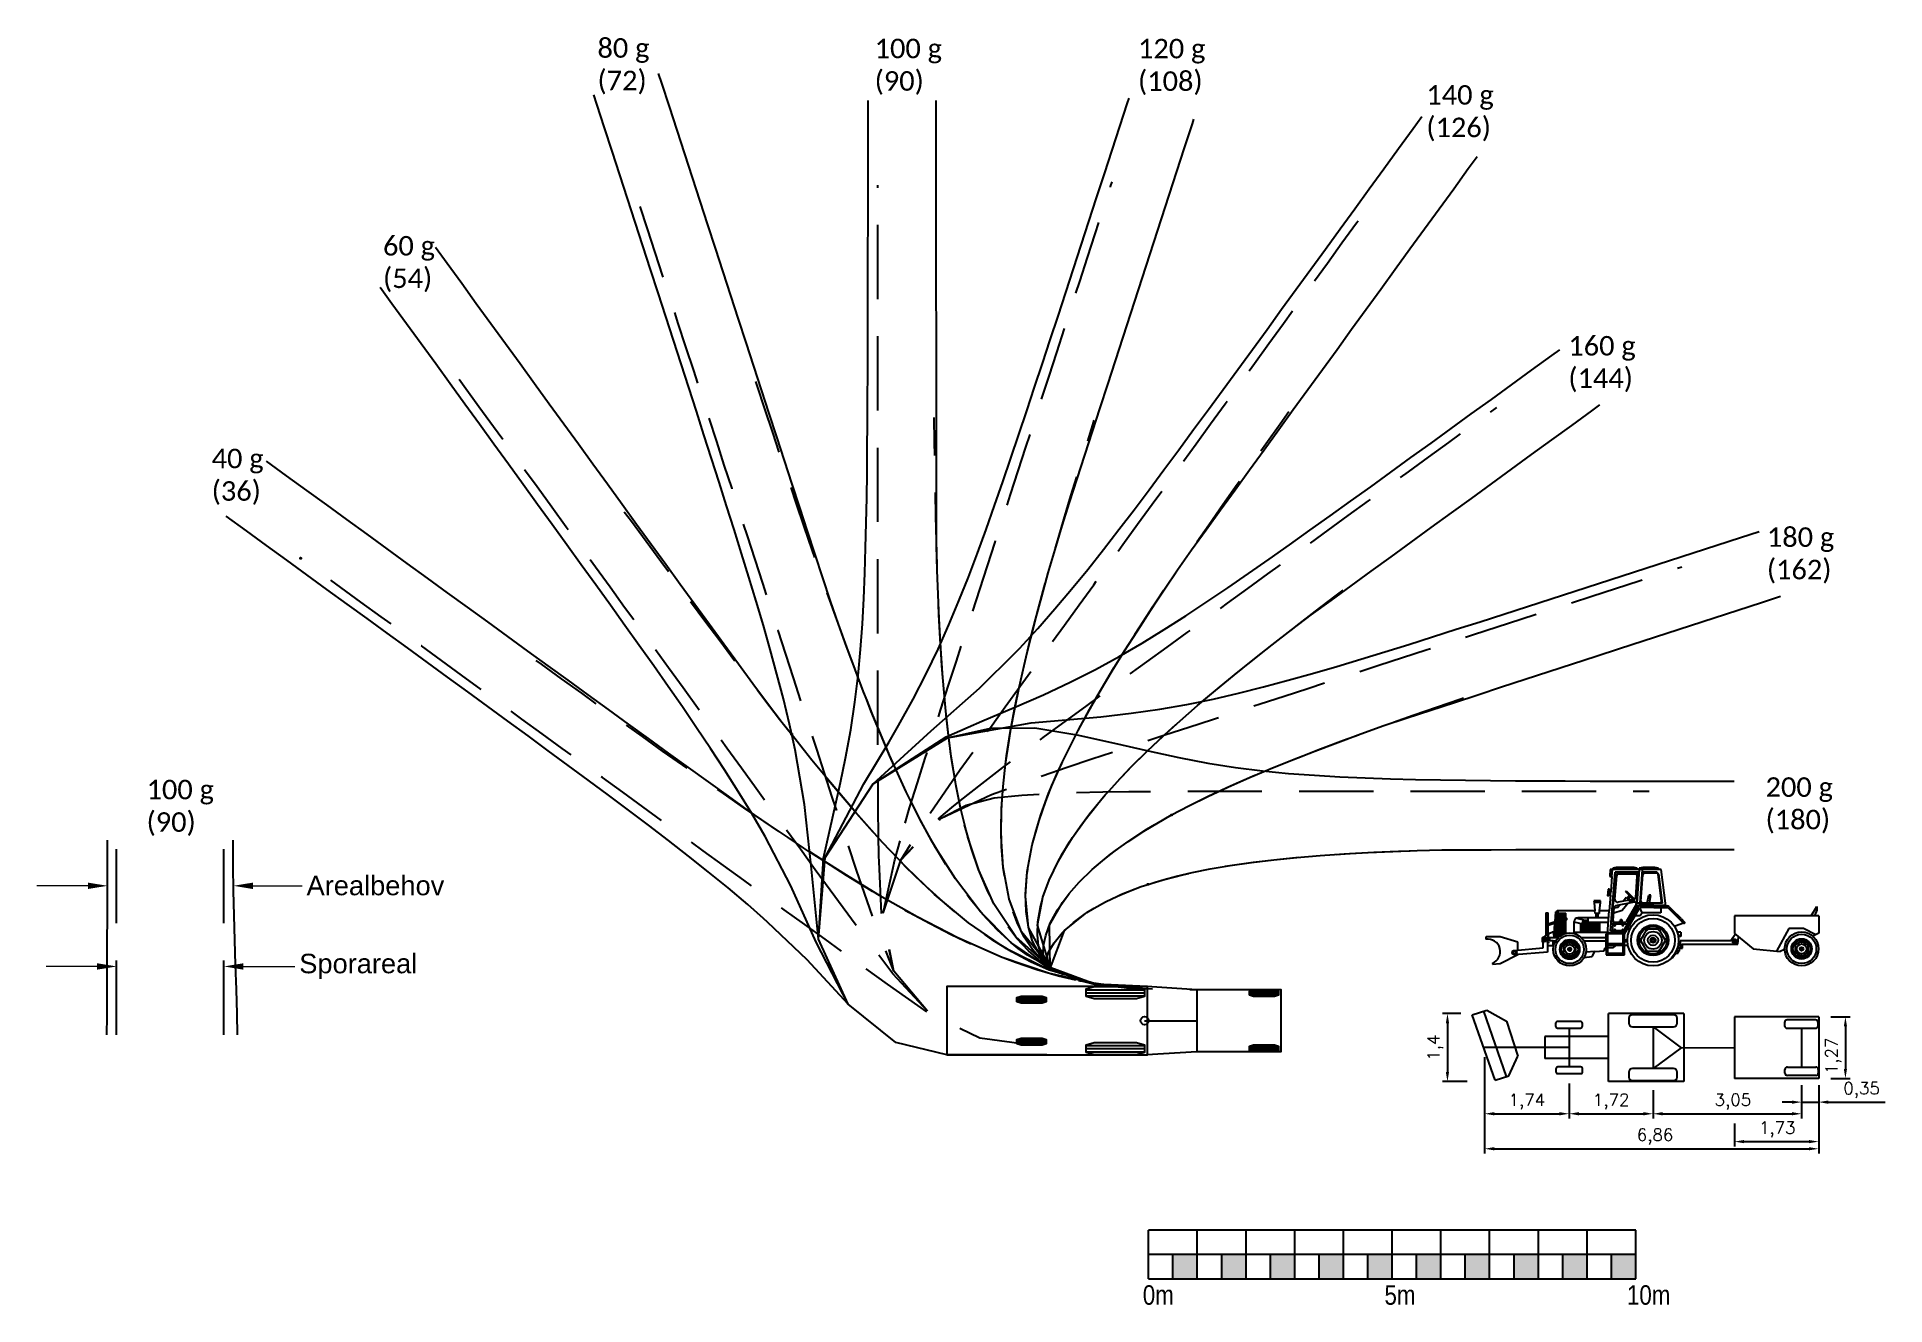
# Model space of a CAD drawing. Header units: millimetres. Extents: x -25.5 to 12.4, y -5.2 to 20.8.
import ezdxf
from ezdxf import colors
from ezdxf.entities.mleader import LeaderData, LeaderLine
from ezdxf.math import Vec2, Vec3

# ---------------------------------------------------------------- set-up
doc = ezdxf.new("R2010")
doc.units = ezdxf.units.MM
doc.linetypes.add('DASHEDX2', pattern=[1.5, 1, -0.5])
doc.layers.add('8', color=7, linetype='Continuous')
doc.layers.add('Tekst', color=4, linetype='Continuous')
doc.styles.add('arial narrow', font='ARIALN.TTF')
doc.styles.add('BT standard', font='sanss___.ttf')
doc.styles.add('Legend', font='CALIBRI.TTF')
doc.styles.get("Standard").update_dxf_attribs({"font": 'romans'})
doc.dimstyles.new('ISO-25', dxfattribs={"dimtxt": 2.5, "dimasz": 2.5, "dimexe": 1.25, "dimexo": 0.625, "dimtad": 1, "dimtxsty": 'Standard', "dimcen": 2.5, "dimadec": 0, "dimazin": 0, "dimtfac": 1, "dimtmove": 0, "dimatfit": 3, "dimfxl": 1, "dimarcsym": 0})

# ---------------------------------------------------------------- blocks, each defined once
blk = doc.blocks.new('*D741')
at = {"color": 0, "lineweight": -2, "transparency": 16777216}
for p, q in [((7.607, 1.404), (7.607, 0.957)), ((7.957, 1.404), (7.957, 0.957)), ((7.407, 1.057), (7.207, 1.057)), ((7.607, 1.057), (7.957, 1.057)), ((8.157, 1.057), (9.319, 1.057))]:
    blk.add_line(p, q, dxfattribs=at)
at = {"color": 0, "transparency": 16777216}
for points in [[(7.407, 1.09), (7.407, 1.023), (7.607, 1.057)], [(8.157, 1.09), (8.157, 1.023), (7.957, 1.057)]]:
    blk.add_solid(points, dxfattribs=at)
at = {"layer": 'Defpoints', "color": 0, "transparency": 16777216}
for p in [(7.607, 1.604), (7.957, 1.604), (7.957, 1.057)]:
    blk.add_point(p, dxfattribs=at)
at = {"color": 0, "transparency": 16777216, "insert": (8.838, 1.305), "char_height": 0.25, "attachment_point": 5}
blk.add_mtext('0,35', dxfattribs=at)
blk = doc.blocks.new('*D742')
at = {"color": 0, "lineweight": -2, "transparency": 16777216}
for p, q in [((4.557, 1.299), (4.557, 0.718)), ((7.607, 1.404), (7.607, 0.718)), ((4.757, 0.818), (7.407, 0.818))]:
    blk.add_line(p, q, dxfattribs=at)
at = {"color": 0, "transparency": 16777216}
for points in [[(4.757, 0.852), (4.757, 0.785), (4.557, 0.818)], [(7.407, 0.852), (7.407, 0.785), (7.607, 0.818)]]:
    blk.add_solid(points, dxfattribs=at)
at = {"layer": 'Defpoints', "color": 0, "transparency": 16777216}
for p in [(7.607, 1.604), (4.557, 1.499), (7.607, 0.818)]:
    blk.add_point(p, dxfattribs=at)
at = {"color": 0, "transparency": 16777216, "insert": (6.197, 1.067), "char_height": 0.25, "attachment_point": 5}
blk.add_mtext('3,05', dxfattribs=at)
blk = doc.blocks.new('*D743')
at = {"color": 0, "lineweight": -2, "transparency": 16777216}
for p, q in [((2.837, 1.441), (2.837, 0.718)), ((4.557, 1.299), (4.557, 0.718)), ((3.037, 0.818), (4.357, 0.818))]:
    blk.add_line(p, q, dxfattribs=at)
at = {"color": 0, "transparency": 16777216}
for points in [[(3.037, 0.852), (3.037, 0.785), (2.837, 0.818)], [(4.357, 0.852), (4.357, 0.785), (4.557, 0.818)]]:
    blk.add_solid(points, dxfattribs=at)
at = {"layer": 'Defpoints', "color": 0, "transparency": 16777216}
for p in [(2.837, 1.641), (4.557, 1.499), (4.557, 0.818)]:
    blk.add_point(p, dxfattribs=at)
at = {"color": 0, "transparency": 16777216, "insert": (3.697, 1.067), "char_height": 0.25, "attachment_point": 5}
blk.add_mtext('1,72', dxfattribs=at)
blk = doc.blocks.new('*D744')
at = {"color": 0, "lineweight": -2, "transparency": 16777216}
for p, q in [((8.207, 2.809), (8.606, 2.809)), ((8.506, 2.609), (8.506, 1.739)), ((8.207, 1.539), (8.606, 1.539))]:
    blk.add_line(p, q, dxfattribs=at)
at = {"color": 0, "transparency": 16777216}
for points in [[(8.473, 2.609), (8.539, 2.609), (8.506, 2.809)], [(8.473, 1.739), (8.539, 1.739), (8.506, 1.539)]]:
    blk.add_solid(points, dxfattribs=at)
at = {"layer": 'Defpoints', "color": 0, "transparency": 16777216}
for p in [(8.007, 2.809), (8.007, 1.539), (8.506, 1.539)]:
    blk.add_point(p, dxfattribs=at)
at = {"color": 0, "transparency": 16777216, "insert": (8.257, 2.007), "char_height": 0.25, "attachment_point": 5, "rotation": 90}
blk.add_mtext('1,27', dxfattribs=at)
blk = doc.blocks.new('*D745')
at = {"color": 0, "lineweight": -2, "transparency": 16777216}
for p, q in [((0.614, 2.877), (0.238, 2.877)), ((0.338, 2.677), (0.338, 1.677)), ((0.746, 1.477), (0.238, 1.477))]:
    blk.add_line(p, q, dxfattribs=at)
at = {"color": 0, "transparency": 16777216}
for points in [[(0.305, 2.677), (0.371, 2.677), (0.338, 2.877)], [(0.305, 1.677), (0.371, 1.677), (0.338, 1.477)]]:
    blk.add_solid(points, dxfattribs=at)
at = {"layer": 'Defpoints', "color": 0, "transparency": 16777216}
for p in [(0.814, 2.877), (0.338, 1.477), (0.946, 1.477)]:
    blk.add_point(p, dxfattribs=at)
at = {"color": 0, "transparency": 16777216, "insert": (0.089, 2.177), "char_height": 0.25, "attachment_point": 5, "rotation": 90}
blk.add_mtext('1,4', dxfattribs=at)
blk = doc.blocks.new('*D746')
at = {"color": 0, "lineweight": -2, "transparency": 16777216}
for p, q in [((1.097, 1.977), (1.097, 0.718)), ((2.837, 1.441), (2.837, 0.718)), ((1.297, 0.818), (2.637, 0.818))]:
    blk.add_line(p, q, dxfattribs=at)
at = {"color": 0, "transparency": 16777216}
for points in [[(1.297, 0.852), (1.297, 0.785), (1.097, 0.818)], [(2.637, 0.852), (2.637, 0.785), (2.837, 0.818)]]:
    blk.add_solid(points, dxfattribs=at)
at = {"layer": 'Defpoints', "color": 0, "transparency": 16777216}
for p in [(1.097, 2.177), (2.837, 1.641), (2.837, 0.818)]:
    blk.add_point(p, dxfattribs=at)
at = {"color": 0, "transparency": 16777216, "insert": (1.967, 1.067), "char_height": 0.25, "attachment_point": 5}
blk.add_mtext('1,74', dxfattribs=at)
blk = doc.blocks.new('*D747')
at = {"color": 0, "lineweight": -2, "transparency": 16777216}
for p, q in [((1.097, 1.357), (1.097, 0)), ((7.957, 1.357), (7.957, 0)), ((1.297, 0.1), (7.757, 0.1))]:
    blk.add_line(p, q, dxfattribs=at)
at = {"color": 0, "transparency": 16777216}
for points in [[(1.297, 0.133), (1.297, 0.067), (1.097, 0.1)], [(7.757, 0.133), (7.757, 0.067), (7.957, 0.1)]]:
    blk.add_solid(points, dxfattribs=at)
at = {"layer": 'Defpoints', "color": 0, "transparency": 16777216}
for p in [(1.097, 1.557), (7.957, 1.557), (7.957, 0.1)]:
    blk.add_point(p, dxfattribs=at)
at = {"color": 0, "transparency": 16777216, "insert": (4.599, 0.349), "char_height": 0.25, "attachment_point": 5}
blk.add_mtext('6,86', dxfattribs=at)
blk = doc.blocks.new('*D748')
at = {"color": 0, "lineweight": -2, "transparency": 16777216}
for p, q in [((7.957, 0.926), (7.957, 0.146)), ((6.227, 0.618), (6.227, 0.146)), ((6.427, 0.246), (7.757, 0.246))]:
    blk.add_line(p, q, dxfattribs=at)
at = {"color": 0, "transparency": 16777216}
for points in [[(6.427, 0.28), (6.427, 0.213), (6.227, 0.246)], [(7.757, 0.28), (7.757, 0.213), (7.957, 0.246)]]:
    blk.add_solid(points, dxfattribs=at)
at = {"layer": 'Defpoints', "color": 0, "transparency": 16777216}
for p in [(6.227, 0.818), (7.957, 1.126), (7.957, 0.246)]:
    blk.add_point(p, dxfattribs=at)
at = {"color": 0, "transparency": 16777216, "insert": (7.106, 0.495), "char_height": 0.25, "attachment_point": 5}
blk.add_mtext('1,73', dxfattribs=at)
blk = doc.blocks.new('scalebar')
h = blk.add_hatch(color=256)
h.dxf.hatch_style = 1
h.paths.add_polyline_path([(1.308, 4.355), (0.808, 4.355), (0.808, 3.855), (1.308, 3.855)])
h.paths.add_polyline_path([(2.308, 4.355), (1.808, 4.355), (1.808, 3.855), (2.308, 3.855)])
h.paths.add_polyline_path([(3.308, 4.355), (2.808, 4.355), (2.808, 3.855), (3.308, 3.855)])
h.paths.add_polyline_path([(4.308, 4.355), (3.808, 4.355), (3.808, 3.855), (4.308, 3.855)])
h.paths.add_polyline_path([(5.308, 4.355), (4.808, 4.355), (4.808, 3.855), (5.308, 3.855)])
h.paths.add_polyline_path([(6.308, 4.355), (5.808, 4.355), (5.808, 3.855), (6.308, 3.855)])
h.paths.add_polyline_path([(7.308, 4.355), (6.808, 4.355), (6.808, 3.855), (7.308, 3.855)])
h.paths.add_polyline_path([(8.308, 4.355), (7.808, 4.355), (7.808, 3.855), (8.308, 3.855)])
h.paths.add_polyline_path([(9.308, 4.355), (8.808, 4.355), (8.808, 3.855), (9.308, 3.855)])
h.paths.add_polyline_path([(10.308, 4.355), (9.808, 4.355), (9.808, 3.855), (10.308, 3.855)])
for p, q in [((0.308, 3.855), (0.308, 4.855)), ((10.308, 4.855), (0.308, 4.855)), ((1.308, 3.855), (1.308, 4.855)), ((2.308, 3.855), (2.308, 4.855)), ((3.308, 3.855), (3.308, 4.855)), ((4.308, 3.855), (4.308, 4.855)), ((5.308, 3.855), (5.308, 4.855)), ((6.308, 3.855), (6.308, 4.855)), ((7.308, 3.855), (7.308, 4.855)), ((8.308, 3.855), (8.308, 4.855)), ((9.308, 3.855), (9.308, 4.855)), ((10.308, 3.855), (10.308, 4.855)), ((10.308, 4.355), (0.308, 4.355)), ((0.808, 3.855), (0.808, 4.355)), ((1.808, 3.855), (1.808, 4.355)), ((2.808, 3.855), (2.808, 4.355)), ((3.808, 3.855), (3.808, 4.355)), ((4.808, 3.855), (4.808, 4.355)), ((5.808, 3.855), (5.808, 4.355)), ((6.808, 3.855), (6.808, 4.355)), ((7.808, 3.855), (7.808, 4.355)), ((8.808, 3.855), (8.808, 4.355)), ((9.808, 3.855), (9.808, 4.355)), ((0.308, 3.855), (10.308, 3.855))]:
    blk.add_line(p, q)
at = {"char_height": 0.4, "attachment_point": 1, "style": 'arial narrow'}
for s, width, insert in [('0m', 1.09848, (0.189, 3.726)), ('5m', 1.09848, (5.149, 3.726)), ('10m', 1.74064, (10.126, 3.726))]:
    blk.add_mtext_dynamic_manual_height_columns(s, width=width, gutter_width=12.5, heights=[0], dxfattribs=dict(at, insert=insert))
blk = doc.blocks.new('*U926')
at = {"color": 2}
blk.add_circle((0, 0), 0.0127, dxfattribs=at)
blk = doc.blocks.new('*U928')
at = {"color": 2, "linetype": 'Continuous', "ltscale": 1.524}
for p, q in [((-2.15, 0.6), (-2.75, 0.6)), ((-2.15, 0.565), (-2.75, 0.565)), ((-2.15, 0.53), (-2.75, 0.53)), ((-2.15, -0.53), (-2.75, -0.53)), ((-2.15, -0.565), (-2.75, -0.565)), ((-2.15, -0.6), (-2.75, -0.6))]:
    blk.add_line(p, q, dxfattribs=at)
at = {"color": 7, "linetype": 'Continuous', "ltscale": 1.524}
blk.add_line((0, 0), (-1.07, 0), dxfattribs=at)
blk.add_lwpolyline([(-1.07, 0.635), (-2.8, 0.635), (-2.8, -0.635), (-1.07, -0.635), (-1.07, 0.635), (-1.07, 0.635)], close=True, dxfattribs=at)
at = {"color": 7, "linetype": 'Continuous', "ltscale": 1.524, "flags": 128}
for points in [[(-2.15, 0.60868), (-2.15, 0.52132), (-2.234, 0.495), (-2.666, 0.495), (-2.75, 0.52132), (-2.75, 0.60868), (-2.666, 0.635), (-2.234, 0.635)], [(-2.15, -0.52132), (-2.15, -0.60868), (-2.234, -0.635), (-2.666, -0.635), (-2.75, -0.60868), (-2.75, -0.52132), (-2.666, -0.495), (-2.234, -0.495)]]:
    blk.add_lwpolyline(points, close=True, dxfattribs=at)
at = {"color": 7}
blk.add_circle((0, 0), 0.08467, dxfattribs=at)
blk = doc.blocks.new('*U929')
at = {"color": 2, "linetype": 'Continuous', "ltscale": 1.524}
for p, q in [((-2.86, 0.6365), (-4.06, 0.6365)), ((-2.86, 0.573), (-4.06, 0.573)), ((-2.86, 0.5095), (-4.06, 0.5095)), ((-2.86, -0.5095), (-4.06, -0.5095)), ((-2.86, -0.573), (-4.06, -0.573)), ((-2.86, -0.6365), (-4.06, -0.6365))]:
    blk.add_line(p, q, dxfattribs=at)
at = {"color": 7, "linetype": 'Continuous', "ltscale": 1.524}
blk.add_lwpolyline([(0, 0.7), (-4.12, 0.7), (-4.12, -0.7), (0, -0.7), (0, 0.7), (0, 0.7)], close=True, dxfattribs=at)
at = {"color": 7, "linetype": 'Continuous', "ltscale": 1.524, "flags": 128}
for points in [[(-2.86, 0.652248), (-2.86, 0.493752), (-3.028, 0.446), (-3.892, 0.446), (-4.06, 0.493752), (-4.06, 0.652248), (-3.892, 0.7), (-3.028, 0.7)], [(-2.86, -0.493752), (-2.86, -0.652248), (-3.028, -0.7), (-3.892, -0.7), (-4.06, -0.652248), (-4.06, -0.493752), (-3.892, -0.446), (-3.028, -0.446)]]:
    blk.add_lwpolyline(points, close=True, dxfattribs=at)
blk = doc.blocks.new('*U927')
at = {"color": 2, "linetype": 'Continuous', "ltscale": 1.524}
for p, q in [((-0.3, 0.465), (0.3, 0.465)), ((-0.3, 0.43), (0.3, 0.43)), ((-0.3, 0.395), (0.3, 0.395)), ((-0.3, -0.395), (0.3, -0.395)), ((-0.3, -0.43), (0.3, -0.43)), ((-0.3, -0.465), (0.3, -0.465))]:
    blk.add_line(p, q, dxfattribs=at)
at = {"color": 7, "linetype": 'Continuous', "ltscale": 1.524, "flags": 128}
for points in [[(-0.3, 0.38632), (-0.3, 0.47368), (-0.216, 0.5), (0.216, 0.5), (0.3, 0.47368), (0.3, 0.38632), (0.216, 0.36), (-0.216, 0.36)], [(-0.3, -0.47368), (-0.3, -0.38632), (-0.216, -0.36), (0.216, -0.36), (0.3, -0.38632), (0.3, -0.47368), (0.216, -0.5), (-0.216, -0.5)]]:
    blk.add_lwpolyline(points, close=True, dxfattribs=at)
at = {"rotation": 180}
for name, p in [('*U929', (-1.74, 0)), ('*U928', (2.32, 0))]:
    blk.add_blockref(name, p, dxfattribs=at)
blk = doc.blocks.new('*U931')
at = {"color": 2, "linetype": 'Continuous', "ltscale": 1.524}
for p, q in [((-2.15, 0.6), (-2.75, 0.6)), ((-2.15, 0.565), (-2.75, 0.565)), ((-2.15, 0.53), (-2.75, 0.53)), ((-2.15, -0.53), (-2.75, -0.53)), ((-2.15, -0.565), (-2.75, -0.565)), ((-2.15, -0.6), (-2.75, -0.6))]:
    blk.add_line(p, q, dxfattribs=at)
at = {"color": 7, "linetype": 'Continuous', "ltscale": 1.524}
blk.add_line((0, 0), (-1.07, 0), dxfattribs=at)
blk.add_lwpolyline([(-1.07, 0.635), (-2.8, 0.635), (-2.8, -0.635), (-1.07, -0.635), (-1.07, 0.635), (-1.07, 0.635)], close=True, dxfattribs=at)
at = {"color": 7, "linetype": 'Continuous', "ltscale": 1.524, "flags": 128}
for points in [[(-2.15, 0.60868), (-2.15, 0.52132), (-2.234, 0.495), (-2.666, 0.495), (-2.75, 0.52132), (-2.75, 0.60868), (-2.666, 0.635), (-2.234, 0.635)], [(-2.15, -0.52132), (-2.15, -0.60868), (-2.234, -0.635), (-2.666, -0.635), (-2.75, -0.60868), (-2.75, -0.52132), (-2.666, -0.495), (-2.234, -0.495)]]:
    blk.add_lwpolyline(points, close=True, dxfattribs=at)
at = {"color": 7}
blk.add_circle((0, 0), 0.08467, dxfattribs=at)
blk = doc.blocks.new('*U932')
at = {"color": 2, "linetype": 'Continuous', "ltscale": 1.524}
for p, q in [((-2.86, 0.6365), (-4.06, 0.6365)), ((-2.86, 0.573), (-4.06, 0.573)), ((-2.86, 0.5095), (-4.06, 0.5095)), ((-2.86, -0.5095), (-4.06, -0.5095)), ((-2.86, -0.573), (-4.06, -0.573)), ((-2.86, -0.6365), (-4.06, -0.6365))]:
    blk.add_line(p, q, dxfattribs=at)
at = {"color": 7, "linetype": 'Continuous', "ltscale": 1.524}
blk.add_lwpolyline([(0, 0.7), (-4.12, 0.7), (-4.12, -0.7), (0, -0.7), (0, 0.7), (0, 0.7)], close=True, dxfattribs=at)
at = {"color": 7, "linetype": 'Continuous', "ltscale": 1.524, "flags": 128}
for points in [[(-2.86, 0.652248), (-2.86, 0.493752), (-3.028, 0.446), (-3.892, 0.446), (-4.06, 0.493752), (-4.06, 0.652248), (-3.892, 0.7), (-3.028, 0.7)], [(-2.86, -0.493752), (-2.86, -0.652248), (-3.028, -0.7), (-3.892, -0.7), (-4.06, -0.652248), (-4.06, -0.493752), (-3.892, -0.446), (-3.028, -0.446)]]:
    blk.add_lwpolyline(points, close=True, dxfattribs=at)
blk = doc.blocks.new('*U930')
at = {"color": 2, "linetype": 'Continuous', "ltscale": 1.524}
for p, q in [((-0.3, 0.465), (0.3, 0.465)), ((-0.3, 0.43), (0.3, 0.43)), ((-0.3, 0.395), (0.3, 0.395)), ((-0.3, -0.395), (0.3, -0.395)), ((-0.3, -0.43), (0.3, -0.43)), ((-0.3, -0.465), (0.3, -0.465))]:
    blk.add_line(p, q, dxfattribs=at)
at = {"color": 7, "linetype": 'Continuous', "ltscale": 1.524, "flags": 128}
for points in [[(-0.3, 0.38632), (-0.3, 0.47368), (-0.216, 0.5), (0.216, 0.5), (0.3, 0.47368), (0.3, 0.38632), (0.216, 0.36), (-0.216, 0.36)], [(-0.3, -0.47368), (-0.3, -0.38632), (-0.216, -0.36), (0.216, -0.36), (0.3, -0.38632), (0.3, -0.47368), (0.216, -0.5), (-0.216, -0.5)]]:
    blk.add_lwpolyline(points, close=True, dxfattribs=at)
at = {"rotation": 180}
for name, p in [('*U932', (-1.74, 0)), ('*U931', (2.32, 0))]:
    blk.add_blockref(name, p, dxfattribs=at)
blk = doc.blocks.new('*U933')
at = {"color": 1}
blk.add_circle((0, 0), 0.0127, dxfattribs=at)
blk = doc.blocks.new('*U934')
at = {"color": 1}
blk.add_circle((0, 0), 0.0127, dxfattribs=at)
blk = doc.blocks.new('*U936')
at = {"color": 2, "linetype": 'Continuous', "ltscale": 1.524}
for p, q in [((-2.15, 0.6), (-2.75, 0.6)), ((-2.15, 0.565), (-2.75, 0.565)), ((-2.15, 0.53), (-2.75, 0.53)), ((-2.15, -0.53), (-2.75, -0.53)), ((-2.15, -0.565), (-2.75, -0.565)), ((-2.15, -0.6), (-2.75, -0.6))]:
    blk.add_line(p, q, dxfattribs=at)
at = {"color": 7, "linetype": 'Continuous', "ltscale": 1.524}
blk.add_line((0, 0), (-1.07, 0), dxfattribs=at)
blk.add_lwpolyline([(-1.07, 0.635), (-2.8, 0.635), (-2.8, -0.635), (-1.07, -0.635), (-1.07, 0.635), (-1.07, 0.635)], close=True, dxfattribs=at)
at = {"color": 7, "linetype": 'Continuous', "ltscale": 1.524, "flags": 128}
for points in [[(-2.15, 0.60868), (-2.15, 0.52132), (-2.234, 0.495), (-2.666, 0.495), (-2.75, 0.52132), (-2.75, 0.60868), (-2.666, 0.635), (-2.234, 0.635)], [(-2.15, -0.52132), (-2.15, -0.60868), (-2.234, -0.635), (-2.666, -0.635), (-2.75, -0.60868), (-2.75, -0.52132), (-2.666, -0.495), (-2.234, -0.495)]]:
    blk.add_lwpolyline(points, close=True, dxfattribs=at)
at = {"color": 7}
blk.add_circle((0, 0), 0.08467, dxfattribs=at)
blk = doc.blocks.new('*U937')
at = {"color": 2, "linetype": 'Continuous', "ltscale": 1.524}
for p, q in [((-2.86, 0.6365), (-4.06, 0.6365)), ((-2.86, 0.573), (-4.06, 0.573)), ((-2.86, 0.5095), (-4.06, 0.5095)), ((-2.86, -0.5095), (-4.06, -0.5095)), ((-2.86, -0.573), (-4.06, -0.573)), ((-2.86, -0.6365), (-4.06, -0.6365))]:
    blk.add_line(p, q, dxfattribs=at)
at = {"color": 7, "linetype": 'Continuous', "ltscale": 1.524}
blk.add_lwpolyline([(0, 0.7), (-4.12, 0.7), (-4.12, -0.7), (0, -0.7), (0, 0.7), (0, 0.7)], close=True, dxfattribs=at)
at = {"color": 7, "linetype": 'Continuous', "ltscale": 1.524, "flags": 128}
for points in [[(-2.86, 0.652248), (-2.86, 0.493752), (-3.028, 0.446), (-3.892, 0.446), (-4.06, 0.493752), (-4.06, 0.652248), (-3.892, 0.7), (-3.028, 0.7)], [(-2.86, -0.493752), (-2.86, -0.652248), (-3.028, -0.7), (-3.892, -0.7), (-4.06, -0.652248), (-4.06, -0.493752), (-3.892, -0.446), (-3.028, -0.446)]]:
    blk.add_lwpolyline(points, close=True, dxfattribs=at)
blk = doc.blocks.new('*U935')
at = {"color": 2, "linetype": 'Continuous', "ltscale": 1.524}
for p, q in [((-0.3, 0.465), (0.3, 0.465)), ((-0.3, 0.43), (0.3, 0.43)), ((-0.3, 0.395), (0.3, 0.395)), ((-0.3, -0.395), (0.3, -0.395)), ((-0.3, -0.43), (0.3, -0.43)), ((-0.3, -0.465), (0.3, -0.465))]:
    blk.add_line(p, q, dxfattribs=at)
at = {"color": 7, "linetype": 'Continuous', "ltscale": 1.524, "flags": 128}
for points in [[(-0.3, 0.38632), (-0.3, 0.47368), (-0.216, 0.5), (0.216, 0.5), (0.3, 0.47368), (0.3, 0.38632), (0.216, 0.36), (-0.216, 0.36)], [(-0.3, -0.47368), (-0.3, -0.38632), (-0.216, -0.36), (0.216, -0.36), (0.3, -0.38632), (0.3, -0.47368), (0.216, -0.5), (-0.216, -0.5)]]:
    blk.add_lwpolyline(points, close=True, dxfattribs=at)
at = {"rotation": 180}
for name, p in [('*U937', (-1.74, 0)), ('*U936', (2.32, 0))]:
    blk.add_blockref(name, p, dxfattribs=at)
blk = doc.blocks.new('*U939')
at = {"color": 2, "linetype": 'Continuous', "ltscale": 1.524}
for p, q in [((-2.15, 0.6), (-2.75, 0.6)), ((-2.15, 0.565), (-2.75, 0.565)), ((-2.15, 0.53), (-2.75, 0.53)), ((-2.15, -0.53), (-2.75, -0.53)), ((-2.15, -0.565), (-2.75, -0.565)), ((-2.15, -0.6), (-2.75, -0.6))]:
    blk.add_line(p, q, dxfattribs=at)
at = {"color": 7, "linetype": 'Continuous', "ltscale": 1.524}
blk.add_line((0, 0), (-1.07, 0), dxfattribs=at)
blk.add_lwpolyline([(-1.07, 0.635), (-2.8, 0.635), (-2.8, -0.635), (-1.07, -0.635), (-1.07, 0.635), (-1.07, 0.635)], close=True, dxfattribs=at)
at = {"color": 7, "linetype": 'Continuous', "ltscale": 1.524, "flags": 128}
for points in [[(-2.15, 0.60868), (-2.15, 0.52132), (-2.234, 0.495), (-2.666, 0.495), (-2.75, 0.52132), (-2.75, 0.60868), (-2.666, 0.635), (-2.234, 0.635)], [(-2.15, -0.52132), (-2.15, -0.60868), (-2.234, -0.635), (-2.666, -0.635), (-2.75, -0.60868), (-2.75, -0.52132), (-2.666, -0.495), (-2.234, -0.495)]]:
    blk.add_lwpolyline(points, close=True, dxfattribs=at)
at = {"color": 7}
blk.add_circle((0, 0), 0.08467, dxfattribs=at)
blk = doc.blocks.new('*U940')
at = {"color": 2, "linetype": 'Continuous', "ltscale": 1.524}
for p, q in [((-2.86, 0.6365), (-4.06, 0.6365)), ((-2.86, 0.573), (-4.06, 0.573)), ((-2.86, 0.5095), (-4.06, 0.5095)), ((-2.86, -0.5095), (-4.06, -0.5095)), ((-2.86, -0.573), (-4.06, -0.573)), ((-2.86, -0.6365), (-4.06, -0.6365))]:
    blk.add_line(p, q, dxfattribs=at)
at = {"color": 7, "linetype": 'Continuous', "ltscale": 1.524}
blk.add_lwpolyline([(0, 0.7), (-4.12, 0.7), (-4.12, -0.7), (0, -0.7), (0, 0.7), (0, 0.7)], close=True, dxfattribs=at)
at = {"color": 7, "linetype": 'Continuous', "ltscale": 1.524, "flags": 128}
for points in [[(-2.86, 0.652248), (-2.86, 0.493752), (-3.028, 0.446), (-3.892, 0.446), (-4.06, 0.493752), (-4.06, 0.652248), (-3.892, 0.7), (-3.028, 0.7)], [(-2.86, -0.493752), (-2.86, -0.652248), (-3.028, -0.7), (-3.892, -0.7), (-4.06, -0.652248), (-4.06, -0.493752), (-3.892, -0.446), (-3.028, -0.446)]]:
    blk.add_lwpolyline(points, close=True, dxfattribs=at)
blk = doc.blocks.new('*U938')
at = {"color": 2, "linetype": 'Continuous', "ltscale": 1.524}
for p, q in [((-0.3, 0.465), (0.3, 0.465)), ((-0.3, 0.43), (0.3, 0.43)), ((-0.3, 0.395), (0.3, 0.395)), ((-0.3, -0.395), (0.3, -0.395)), ((-0.3, -0.43), (0.3, -0.43)), ((-0.3, -0.465), (0.3, -0.465))]:
    blk.add_line(p, q, dxfattribs=at)
at = {"color": 7, "linetype": 'Continuous', "ltscale": 1.524, "flags": 128}
for points in [[(-0.3, 0.38632), (-0.3, 0.47368), (-0.216, 0.5), (0.216, 0.5), (0.3, 0.47368), (0.3, 0.38632), (0.216, 0.36), (-0.216, 0.36)], [(-0.3, -0.47368), (-0.3, -0.38632), (-0.216, -0.36), (0.216, -0.36), (0.3, -0.38632), (0.3, -0.47368), (0.216, -0.5), (-0.216, -0.5)]]:
    blk.add_lwpolyline(points, close=True, dxfattribs=at)
at = {"rotation": 180}
for name, p in [('*U940', (-1.74, 0)), ('*U939', (2.32, 0))]:
    blk.add_blockref(name, p, dxfattribs=at)
blk = doc.blocks.new('*U942')
at = {"color": 2, "linetype": 'Continuous', "ltscale": 1.524}
for p, q in [((-2.15, 0.6), (-2.75, 0.6)), ((-2.15, 0.565), (-2.75, 0.565)), ((-2.15, 0.53), (-2.75, 0.53)), ((-2.15, -0.53), (-2.75, -0.53)), ((-2.15, -0.565), (-2.75, -0.565)), ((-2.15, -0.6), (-2.75, -0.6))]:
    blk.add_line(p, q, dxfattribs=at)
at = {"color": 7, "linetype": 'Continuous', "ltscale": 1.524}
blk.add_line((0, 0), (-1.07, 0), dxfattribs=at)
blk.add_lwpolyline([(-1.07, 0.635), (-2.8, 0.635), (-2.8, -0.635), (-1.07, -0.635), (-1.07, 0.635), (-1.07, 0.635)], close=True, dxfattribs=at)
at = {"color": 7, "linetype": 'Continuous', "ltscale": 1.524, "flags": 128}
for points in [[(-2.15, 0.60868), (-2.15, 0.52132), (-2.234, 0.495), (-2.666, 0.495), (-2.75, 0.52132), (-2.75, 0.60868), (-2.666, 0.635), (-2.234, 0.635)], [(-2.15, -0.52132), (-2.15, -0.60868), (-2.234, -0.635), (-2.666, -0.635), (-2.75, -0.60868), (-2.75, -0.52132), (-2.666, -0.495), (-2.234, -0.495)]]:
    blk.add_lwpolyline(points, close=True, dxfattribs=at)
at = {"color": 7}
blk.add_circle((0, 0), 0.08467, dxfattribs=at)
blk = doc.blocks.new('*U943')
at = {"color": 2, "linetype": 'Continuous', "ltscale": 1.524}
for p, q in [((-2.86, 0.6365), (-4.06, 0.6365)), ((-2.86, 0.573), (-4.06, 0.573)), ((-2.86, 0.5095), (-4.06, 0.5095)), ((-2.86, -0.5095), (-4.06, -0.5095)), ((-2.86, -0.573), (-4.06, -0.573)), ((-2.86, -0.6365), (-4.06, -0.6365))]:
    blk.add_line(p, q, dxfattribs=at)
at = {"color": 7, "linetype": 'Continuous', "ltscale": 1.524}
blk.add_lwpolyline([(0, 0.7), (-4.12, 0.7), (-4.12, -0.7), (0, -0.7), (0, 0.7), (0, 0.7)], close=True, dxfattribs=at)
at = {"color": 7, "linetype": 'Continuous', "ltscale": 1.524, "flags": 128}
for points in [[(-2.86, 0.652248), (-2.86, 0.493752), (-3.028, 0.446), (-3.892, 0.446), (-4.06, 0.493752), (-4.06, 0.652248), (-3.892, 0.7), (-3.028, 0.7)], [(-2.86, -0.493752), (-2.86, -0.652248), (-3.028, -0.7), (-3.892, -0.7), (-4.06, -0.652248), (-4.06, -0.493752), (-3.892, -0.446), (-3.028, -0.446)]]:
    blk.add_lwpolyline(points, close=True, dxfattribs=at)
blk = doc.blocks.new('*U941')
at = {"color": 2, "linetype": 'Continuous', "ltscale": 1.524}
for p, q in [((-0.3, 0.465), (0.3, 0.465)), ((-0.3, 0.43), (0.3, 0.43)), ((-0.3, 0.395), (0.3, 0.395)), ((-0.3, -0.395), (0.3, -0.395)), ((-0.3, -0.43), (0.3, -0.43)), ((-0.3, -0.465), (0.3, -0.465))]:
    blk.add_line(p, q, dxfattribs=at)
at = {"color": 7, "linetype": 'Continuous', "ltscale": 1.524, "flags": 128}
for points in [[(-0.3, 0.38632), (-0.3, 0.47368), (-0.216, 0.5), (0.216, 0.5), (0.3, 0.47368), (0.3, 0.38632), (0.216, 0.36), (-0.216, 0.36)], [(-0.3, -0.47368), (-0.3, -0.38632), (-0.216, -0.36), (0.216, -0.36), (0.3, -0.38632), (0.3, -0.47368), (0.216, -0.5), (-0.216, -0.5)]]:
    blk.add_lwpolyline(points, close=True, dxfattribs=at)
at = {"rotation": 180}
for name, p in [('*U943', (-1.74, 0)), ('*U942', (2.32, 0))]:
    blk.add_blockref(name, p, dxfattribs=at)
blk = doc.blocks.new('*U945')
at = {"color": 2, "linetype": 'Continuous', "ltscale": 1.524}
for p, q in [((-2.15, 0.6), (-2.75, 0.6)), ((-2.15, 0.565), (-2.75, 0.565)), ((-2.15, 0.53), (-2.75, 0.53)), ((-2.15, -0.53), (-2.75, -0.53)), ((-2.15, -0.565), (-2.75, -0.565)), ((-2.15, -0.6), (-2.75, -0.6))]:
    blk.add_line(p, q, dxfattribs=at)
at = {"color": 7, "linetype": 'Continuous', "ltscale": 1.524}
blk.add_line((0, 0), (-1.07, 0), dxfattribs=at)
blk.add_lwpolyline([(-1.07, 0.635), (-2.8, 0.635), (-2.8, -0.635), (-1.07, -0.635), (-1.07, 0.635), (-1.07, 0.635)], close=True, dxfattribs=at)
at = {"color": 7, "linetype": 'Continuous', "ltscale": 1.524, "flags": 128}
for points in [[(-2.15, 0.60868), (-2.15, 0.52132), (-2.234, 0.495), (-2.666, 0.495), (-2.75, 0.52132), (-2.75, 0.60868), (-2.666, 0.635), (-2.234, 0.635)], [(-2.15, -0.52132), (-2.15, -0.60868), (-2.234, -0.635), (-2.666, -0.635), (-2.75, -0.60868), (-2.75, -0.52132), (-2.666, -0.495), (-2.234, -0.495)]]:
    blk.add_lwpolyline(points, close=True, dxfattribs=at)
at = {"color": 7}
blk.add_circle((0, 0), 0.08467, dxfattribs=at)
blk = doc.blocks.new('*U946')
at = {"color": 2, "linetype": 'Continuous', "ltscale": 1.524}
for p, q in [((-2.86, 0.6365), (-4.06, 0.6365)), ((-2.86, 0.573), (-4.06, 0.573)), ((-2.86, 0.5095), (-4.06, 0.5095)), ((-2.86, -0.5095), (-4.06, -0.5095)), ((-2.86, -0.573), (-4.06, -0.573)), ((-2.86, -0.6365), (-4.06, -0.6365))]:
    blk.add_line(p, q, dxfattribs=at)
at = {"color": 7, "linetype": 'Continuous', "ltscale": 1.524}
blk.add_lwpolyline([(0, 0.7), (-4.12, 0.7), (-4.12, -0.7), (0, -0.7), (0, 0.7), (0, 0.7)], close=True, dxfattribs=at)
at = {"color": 7, "linetype": 'Continuous', "ltscale": 1.524, "flags": 128}
for points in [[(-2.86, 0.652248), (-2.86, 0.493752), (-3.028, 0.446), (-3.892, 0.446), (-4.06, 0.493752), (-4.06, 0.652248), (-3.892, 0.7), (-3.028, 0.7)], [(-2.86, -0.493752), (-2.86, -0.652248), (-3.028, -0.7), (-3.892, -0.7), (-4.06, -0.652248), (-4.06, -0.493752), (-3.892, -0.446), (-3.028, -0.446)]]:
    blk.add_lwpolyline(points, close=True, dxfattribs=at)
blk = doc.blocks.new('*U944')
at = {"color": 2, "linetype": 'Continuous', "ltscale": 1.524}
for p, q in [((-0.3, 0.465), (0.3, 0.465)), ((-0.3, 0.43), (0.3, 0.43)), ((-0.3, 0.395), (0.3, 0.395)), ((-0.3, -0.395), (0.3, -0.395)), ((-0.3, -0.43), (0.3, -0.43)), ((-0.3, -0.465), (0.3, -0.465))]:
    blk.add_line(p, q, dxfattribs=at)
at = {"color": 7, "linetype": 'Continuous', "ltscale": 1.524, "flags": 128}
for points in [[(-0.3, 0.38632), (-0.3, 0.47368), (-0.216, 0.5), (0.216, 0.5), (0.3, 0.47368), (0.3, 0.38632), (0.216, 0.36), (-0.216, 0.36)], [(-0.3, -0.47368), (-0.3, -0.38632), (-0.216, -0.36), (0.216, -0.36), (0.3, -0.38632), (0.3, -0.47368), (0.216, -0.5), (-0.216, -0.5)]]:
    blk.add_lwpolyline(points, close=True, dxfattribs=at)
at = {"rotation": 180}
for name, p in [('*U946', (-1.74, 0)), ('*U945', (2.32, 0))]:
    blk.add_blockref(name, p, dxfattribs=at)
blk = doc.blocks.new('*U948')
at = {"color": 2, "linetype": 'Continuous', "ltscale": 1.524}
for p, q in [((-2.15, 0.6), (-2.75, 0.6)), ((-2.15, 0.565), (-2.75, 0.565)), ((-2.15, 0.53), (-2.75, 0.53)), ((-2.15, -0.53), (-2.75, -0.53)), ((-2.15, -0.565), (-2.75, -0.565)), ((-2.15, -0.6), (-2.75, -0.6))]:
    blk.add_line(p, q, dxfattribs=at)
at = {"color": 7, "linetype": 'Continuous', "ltscale": 1.524}
blk.add_line((0, 0), (-1.07, 0), dxfattribs=at)
blk.add_lwpolyline([(-1.07, 0.635), (-2.8, 0.635), (-2.8, -0.635), (-1.07, -0.635), (-1.07, 0.635), (-1.07, 0.635)], close=True, dxfattribs=at)
at = {"color": 7, "linetype": 'Continuous', "ltscale": 1.524, "flags": 128}
for points in [[(-2.15, 0.60868), (-2.15, 0.52132), (-2.234, 0.495), (-2.666, 0.495), (-2.75, 0.52132), (-2.75, 0.60868), (-2.666, 0.635), (-2.234, 0.635)], [(-2.15, -0.52132), (-2.15, -0.60868), (-2.234, -0.635), (-2.666, -0.635), (-2.75, -0.60868), (-2.75, -0.52132), (-2.666, -0.495), (-2.234, -0.495)]]:
    blk.add_lwpolyline(points, close=True, dxfattribs=at)
at = {"color": 7}
blk.add_circle((0, 0), 0.08467, dxfattribs=at)
blk = doc.blocks.new('*U949')
at = {"color": 2, "linetype": 'Continuous', "ltscale": 1.524}
for p, q in [((-2.86, 0.6365), (-4.06, 0.6365)), ((-2.86, 0.573), (-4.06, 0.573)), ((-2.86, 0.5095), (-4.06, 0.5095)), ((-2.86, -0.5095), (-4.06, -0.5095)), ((-2.86, -0.573), (-4.06, -0.573)), ((-2.86, -0.6365), (-4.06, -0.6365))]:
    blk.add_line(p, q, dxfattribs=at)
at = {"color": 7, "linetype": 'Continuous', "ltscale": 1.524}
blk.add_lwpolyline([(0, 0.7), (-4.12, 0.7), (-4.12, -0.7), (0, -0.7), (0, 0.7), (0, 0.7)], close=True, dxfattribs=at)
at = {"color": 7, "linetype": 'Continuous', "ltscale": 1.524, "flags": 128}
for points in [[(-2.86, 0.652248), (-2.86, 0.493752), (-3.028, 0.446), (-3.892, 0.446), (-4.06, 0.493752), (-4.06, 0.652248), (-3.892, 0.7), (-3.028, 0.7)], [(-2.86, -0.493752), (-2.86, -0.652248), (-3.028, -0.7), (-3.892, -0.7), (-4.06, -0.652248), (-4.06, -0.493752), (-3.892, -0.446), (-3.028, -0.446)]]:
    blk.add_lwpolyline(points, close=True, dxfattribs=at)
blk = doc.blocks.new('*U947')
at = {"color": 2, "linetype": 'Continuous', "ltscale": 1.524}
for p, q in [((-0.3, 0.465), (0.3, 0.465)), ((-0.3, 0.43), (0.3, 0.43)), ((-0.3, 0.395), (0.3, 0.395)), ((-0.3, -0.395), (0.3, -0.395)), ((-0.3, -0.43), (0.3, -0.43)), ((-0.3, -0.465), (0.3, -0.465))]:
    blk.add_line(p, q, dxfattribs=at)
at = {"color": 7, "linetype": 'Continuous', "ltscale": 1.524, "flags": 128}
for points in [[(-0.3, 0.38632), (-0.3, 0.47368), (-0.216, 0.5), (0.216, 0.5), (0.3, 0.47368), (0.3, 0.38632), (0.216, 0.36), (-0.216, 0.36)], [(-0.3, -0.47368), (-0.3, -0.38632), (-0.216, -0.36), (0.216, -0.36), (0.3, -0.38632), (0.3, -0.47368), (0.216, -0.5), (-0.216, -0.5)]]:
    blk.add_lwpolyline(points, close=True, dxfattribs=at)
at = {"rotation": 180}
for name, p in [('*U949', (-1.74, 0)), ('*U948', (2.32, 0))]:
    blk.add_blockref(name, p, dxfattribs=at)
blk = doc.blocks.new('*U950')
at = {"color": 1}
blk.add_circle((0, 0), 0.0127, dxfattribs=at)
blk = doc.blocks.new('*U951')
at = {"color": 1}
blk.add_circle((0, 0), 0.0127, dxfattribs=at)
blk = doc.blocks.new('*U953')
at = {"color": 2, "linetype": 'Continuous', "ltscale": 1.524}
for p, q in [((-2.15, 0.6), (-2.75, 0.6)), ((-2.15, 0.565), (-2.75, 0.565)), ((-2.15, 0.53), (-2.75, 0.53)), ((-2.15, -0.53), (-2.75, -0.53)), ((-2.15, -0.565), (-2.75, -0.565)), ((-2.15, -0.6), (-2.75, -0.6))]:
    blk.add_line(p, q, dxfattribs=at)
at = {"color": 7, "linetype": 'Continuous', "ltscale": 1.524}
blk.add_line((0, 0), (-1.07, 0), dxfattribs=at)
blk.add_lwpolyline([(-1.07, 0.635), (-2.8, 0.635), (-2.8, -0.635), (-1.07, -0.635), (-1.07, 0.635), (-1.07, 0.635)], close=True, dxfattribs=at)
at = {"color": 7, "linetype": 'Continuous', "ltscale": 1.524, "flags": 128}
for points in [[(-2.15, 0.60868), (-2.15, 0.52132), (-2.234, 0.495), (-2.666, 0.495), (-2.75, 0.52132), (-2.75, 0.60868), (-2.666, 0.635), (-2.234, 0.635)], [(-2.15, -0.52132), (-2.15, -0.60868), (-2.234, -0.635), (-2.666, -0.635), (-2.75, -0.60868), (-2.75, -0.52132), (-2.666, -0.495), (-2.234, -0.495)]]:
    blk.add_lwpolyline(points, close=True, dxfattribs=at)
at = {"color": 7}
blk.add_circle((0, 0), 0.08467, dxfattribs=at)
blk = doc.blocks.new('*U954')
at = {"color": 2, "linetype": 'Continuous', "ltscale": 1.524}
for p, q in [((-2.86, 0.6365), (-4.06, 0.6365)), ((-2.86, 0.573), (-4.06, 0.573)), ((-2.86, 0.5095), (-4.06, 0.5095)), ((-2.86, -0.5095), (-4.06, -0.5095)), ((-2.86, -0.573), (-4.06, -0.573)), ((-2.86, -0.6365), (-4.06, -0.6365))]:
    blk.add_line(p, q, dxfattribs=at)
at = {"color": 7, "linetype": 'Continuous', "ltscale": 1.524}
blk.add_lwpolyline([(0, 0.7), (-4.12, 0.7), (-4.12, -0.7), (0, -0.7), (0, 0.7), (0, 0.7)], close=True, dxfattribs=at)
at = {"color": 7, "linetype": 'Continuous', "ltscale": 1.524, "flags": 128}
for points in [[(-2.86, 0.652248), (-2.86, 0.493752), (-3.028, 0.446), (-3.892, 0.446), (-4.06, 0.493752), (-4.06, 0.652248), (-3.892, 0.7), (-3.028, 0.7)], [(-2.86, -0.493752), (-2.86, -0.652248), (-3.028, -0.7), (-3.892, -0.7), (-4.06, -0.652248), (-4.06, -0.493752), (-3.892, -0.446), (-3.028, -0.446)]]:
    blk.add_lwpolyline(points, close=True, dxfattribs=at)
blk = doc.blocks.new('*U952')
at = {"color": 2, "linetype": 'Continuous', "ltscale": 1.524}
for p, q in [((-0.3, 0.465), (0.3, 0.465)), ((-0.3, 0.43), (0.3, 0.43)), ((-0.3, 0.395), (0.3, 0.395)), ((-0.3, -0.395), (0.3, -0.395)), ((-0.3, -0.43), (0.3, -0.43)), ((-0.3, -0.465), (0.3, -0.465))]:
    blk.add_line(p, q, dxfattribs=at)
at = {"color": 7, "linetype": 'Continuous', "ltscale": 1.524, "flags": 128}
for points in [[(-0.3, 0.38632), (-0.3, 0.47368), (-0.216, 0.5), (0.216, 0.5), (0.3, 0.47368), (0.3, 0.38632), (0.216, 0.36), (-0.216, 0.36)], [(-0.3, -0.47368), (-0.3, -0.38632), (-0.216, -0.36), (0.216, -0.36), (0.3, -0.38632), (0.3, -0.47368), (0.216, -0.5), (-0.216, -0.5)]]:
    blk.add_lwpolyline(points, close=True, dxfattribs=at)
at = {"rotation": 180}
for name, p in [('*U954', (-1.74, 0)), ('*U953', (2.32, 0))]:
    blk.add_blockref(name, p, dxfattribs=at)
blk = doc.blocks.new('*U955')
at = {"color": 1}
blk.add_circle((0, 0), 0.0127, dxfattribs=at)
blk = doc.blocks.new('*U956')
at = {"color": 1}
blk.add_circle((0, 0), 0.0127, dxfattribs=at)
blk = doc.blocks.new('*U958')
at = {"color": 2, "linetype": 'Continuous', "ltscale": 1.524}
for p, q in [((-2.15, 0.6), (-2.75, 0.6)), ((-2.15, 0.565), (-2.75, 0.565)), ((-2.15, 0.53), (-2.75, 0.53)), ((-2.15, -0.53), (-2.75, -0.53)), ((-2.15, -0.565), (-2.75, -0.565)), ((-2.15, -0.6), (-2.75, -0.6))]:
    blk.add_line(p, q, dxfattribs=at)
at = {"color": 7, "linetype": 'Continuous', "ltscale": 1.524}
blk.add_line((0, 0), (-1.07, 0), dxfattribs=at)
blk.add_lwpolyline([(-1.07, 0.635), (-2.8, 0.635), (-2.8, -0.635), (-1.07, -0.635), (-1.07, 0.635), (-1.07, 0.635)], close=True, dxfattribs=at)
at = {"color": 7, "linetype": 'Continuous', "ltscale": 1.524, "flags": 128}
for points in [[(-2.15, 0.60868), (-2.15, 0.52132), (-2.234, 0.495), (-2.666, 0.495), (-2.75, 0.52132), (-2.75, 0.60868), (-2.666, 0.635), (-2.234, 0.635)], [(-2.15, -0.52132), (-2.15, -0.60868), (-2.234, -0.635), (-2.666, -0.635), (-2.75, -0.60868), (-2.75, -0.52132), (-2.666, -0.495), (-2.234, -0.495)]]:
    blk.add_lwpolyline(points, close=True, dxfattribs=at)
at = {"color": 7}
blk.add_circle((0, 0), 0.08467, dxfattribs=at)
blk = doc.blocks.new('*U959')
at = {"color": 2, "linetype": 'Continuous', "ltscale": 1.524}
for p, q in [((-2.86, 0.6365), (-4.06, 0.6365)), ((-2.86, 0.573), (-4.06, 0.573)), ((-2.86, 0.5095), (-4.06, 0.5095)), ((-2.86, -0.5095), (-4.06, -0.5095)), ((-2.86, -0.573), (-4.06, -0.573)), ((-2.86, -0.6365), (-4.06, -0.6365))]:
    blk.add_line(p, q, dxfattribs=at)
at = {"color": 7, "linetype": 'Continuous', "ltscale": 1.524}
blk.add_lwpolyline([(0, 0.7), (-4.12, 0.7), (-4.12, -0.7), (0, -0.7), (0, 0.7), (0, 0.7)], close=True, dxfattribs=at)
at = {"color": 7, "linetype": 'Continuous', "ltscale": 1.524, "flags": 128}
for points in [[(-2.86, 0.652248), (-2.86, 0.493752), (-3.028, 0.446), (-3.892, 0.446), (-4.06, 0.493752), (-4.06, 0.652248), (-3.892, 0.7), (-3.028, 0.7)], [(-2.86, -0.493752), (-2.86, -0.652248), (-3.028, -0.7), (-3.892, -0.7), (-4.06, -0.652248), (-4.06, -0.493752), (-3.892, -0.446), (-3.028, -0.446)]]:
    blk.add_lwpolyline(points, close=True, dxfattribs=at)
blk = doc.blocks.new('*U957')
at = {"color": 2, "linetype": 'Continuous', "ltscale": 1.524}
for p, q in [((-0.3, 0.465), (0.3, 0.465)), ((-0.3, 0.43), (0.3, 0.43)), ((-0.3, 0.395), (0.3, 0.395)), ((-0.3, -0.395), (0.3, -0.395)), ((-0.3, -0.43), (0.3, -0.43)), ((-0.3, -0.465), (0.3, -0.465))]:
    blk.add_line(p, q, dxfattribs=at)
at = {"color": 7, "linetype": 'Continuous', "ltscale": 1.524, "flags": 128}
for points in [[(-0.3, 0.38632), (-0.3, 0.47368), (-0.216, 0.5), (0.216, 0.5), (0.3, 0.47368), (0.3, 0.38632), (0.216, 0.36), (-0.216, 0.36)], [(-0.3, -0.47368), (-0.3, -0.38632), (-0.216, -0.36), (0.216, -0.36), (0.3, -0.38632), (0.3, -0.47368), (0.216, -0.5), (-0.216, -0.5)]]:
    blk.add_lwpolyline(points, close=True, dxfattribs=at)
at = {"rotation": 180}
for name, p in [('*U959', (-1.74, 0)), ('*U958', (2.32, 0))]:
    blk.add_blockref(name, p, dxfattribs=at)
blk = doc.blocks.new('A$C12021F0C')
for p, q in [((7.801, 4.88), (7.92, 5.071)), ((7.919, 4.993), (7.87, 4.88)), ((7.92, 5.071), (7.919, 4.993)), ((7.957, 4.88), (6.227, 4.88)), ((6.227, 4.88), (6.227, 4.514)), ((7.346, 4.623), (7.091, 4.155)), ((7.649, 4.623), (7.346, 4.623)), ((7.896, 4.493), (7.649, 4.623)), ((7.957, 4.88), (7.957, 4.521)), ((1.127, 4.432), (1.127, 4.402)), ((1.422, 4.452), (1.147, 4.452)), ((1.782, 4.336), (1.422, 4.452)), ((1.71, 4.171), (2.305, 4.225)), ((1.782, 4.178), (1.782, 4.336)), ((1.782, 4.181), (1.782, 4.181)), ((2.289, 4.339), (2.29, 4.434)), ((2.305, 4.225), (2.304, 4.397)), ((2.394, 4.395), (2.394, 4.131)), ((6.156, 4.365), (5.114, 4.365)), ((5.114, 4.365), (5.114, 4.279)), ((5.114, 4.279), (5.147, 4.279)), ((5.147, 4.279), (5.147, 4.296)), ((5.147, 4.296), (6.296, 4.296)), ((6.246, 4.499), (6.156, 4.365)), ((6.227, 4.514), (6.611, 4.2)), ((6.296, 4.296), (6.31, 4.446)), ((6.611, 4.2), (7.168, 4.148)), ((7.259, 4.191), (7.168, 4.148)), ((7.957, 4.521), (7.836, 4.464)), ((1.26, 3.903), (1.26, 3.887)), ((1.26, 3.887), (1.422, 3.903)), ((1.422, 3.903), (1.782, 4.089)), ((2.394, 4.131), (1.717, 4.082)), ((4.554, 3.853), (4.554, 3.853)), ((4.554, 3.853), (4.554, 3.853)), ((4.948, 4.011), (4.94, 4.019)), ((0.847, 2.846), (1.147, 2.944)), ((1.315, 1.507), (0.847, 2.846)), ((1.552, 1.585), (1.085, 2.924)), ((1.147, 2.944), (1.55, 2.721)), ((1.55, 2.721), (1.783, 2.003)), ((2.559, 2.672), (2.559, 2.616)), ((3.067, 2.712), (2.599, 2.712)), ((3.107, 2.616), (3.107, 2.672)), ((5.187, 2.877), (3.642, 2.877)), ((3.642, 1.477), (3.642, 2.877)), ((4.063, 2.777), (4.063, 2.675)), ((4.979, 2.849), (4.135, 2.849)), ((5.051, 2.675), (5.051, 2.777)), ((5.187, 2.877), (5.187, 1.477)), ((6.227, 2.809), (6.227, 1.539)), ((7.957, 2.809), (6.227, 2.809)), ((7.259, 2.694), (7.259, 2.623)), ((7.895, 2.744), (7.309, 2.744)), ((7.945, 2.623), (7.945, 2.694)), ((7.957, 2.809), (7.957, 1.539)), ((3.642, 2.402), (2.338, 2.402)), ((2.338, 2.402), (2.338, 1.952)), ((2.599, 2.576), (3.067, 2.576)), ((2.837, 2.576), (2.837, 1.778)), ((4.135, 2.603), (4.979, 2.603)), ((4.557, 2.603), (4.557, 1.745)), ((4.557, 2.603), (5.137, 2.174)), ((4.557, 2.603), (4.557, 1.745)), ((7.309, 2.573), (7.895, 2.573)), ((7.607, 2.573), (7.607, 1.775)), ((2.837, 2.177), (1.097, 2.177)), ((1.595, 1.598), (1.783, 2.003)), ((3.642, 1.952), (2.338, 1.952)), ((5.137, 2.174), (4.557, 1.745)), ((5.137, 2.174), (6.227, 2.177)), ((1.315, 1.507), (1.595, 1.599)), ((2.563, 1.738), (2.563, 1.681)), ((3.072, 1.778), (2.603, 1.778)), ((2.603, 1.641), (3.072, 1.641)), ((3.112, 1.681), (3.112, 1.738)), ((4.063, 1.673), (4.063, 1.571)), ((4.979, 1.745), (4.135, 1.745)), ((5.051, 1.571), (5.051, 1.673)), ((7.957, 1.539), (6.227, 1.539)), ((7.264, 1.654), (7.264, 1.725)), ((7.314, 1.775), (7.9, 1.775)), ((7.9, 1.604), (7.314, 1.604)), ((7.95, 1.725), (7.95, 1.654)), ((5.187, 1.477), (3.642, 1.477)), ((4.135, 1.499), (4.979, 1.499))]:
    blk.add_line(p, q)
for centre, radius, start, end in [((1.147, 4.432), 0.02, 90, 180), ((1.162, 4.144), 0.26, 292.2465, 97.6696), ((2.599, 2.672), 0.04, 90, 180), ((3.067, 2.672), 0.04, 0, 90), ((4.135, 2.777), 0.072, 90, 180), ((4.135, 2.675), 0.072, 180, 270), ((4.979, 2.777), 0.072, 0, 90), ((4.979, 2.675), 0.072, 270, 360), ((7.309, 2.694), 0.05, 90, 180), ((7.895, 2.694), 0.05, 0, 90), ((2.599, 2.616), 0.04, 180, 270), ((3.067, 2.616), 0.04, 270, 360), ((7.309, 2.623), 0.05, 180, 270), ((7.895, 2.623), 0.05, 270, 360), ((2.603, 1.738), 0.04, 90, 180), ((2.603, 1.681), 0.04, 180, 270), ((3.072, 1.738), 0.04, 0, 90), ((3.072, 1.681), 0.04, 270, 360), ((4.135, 1.673), 0.072, 90, 180), ((4.135, 1.571), 0.072, 180, 270), ((4.979, 1.673), 0.072, 0, 90), ((4.979, 1.571), 0.072, 270, 360), ((7.314, 1.725), 0.05, 90, 180), ((7.314, 1.654), 0.05, 180, 270), ((7.9, 1.725), 0.05, 0, 90), ((7.9, 1.654), 0.05, 270, 0)]:
    blk.add_arc(centre, radius, start, end)
at = {"layer": '8'}
for p, q in [((3.68, 5.833), (3.669, 5.685)), ((3.735, 5.833), (3.68, 5.833)), ((3.722, 5.816), (3.684, 5.816)), ((3.685, 4.573), (3.779, 5.773)), ((3.71, 4.708), (3.79, 5.721)), ((3.712, 5.685), (3.724, 5.833)), ((3.799, 5.871), (3.735, 5.855)), ((3.735, 5.855), (4.234, 5.855)), ((3.735, 5.855), (3.735, 5.833)), ((4.234, 5.833), (3.735, 5.833)), ((3.773, 5.22), (3.811, 5.701)), ((4.279, 5.773), (3.779, 5.773)), ((3.831, 5.758), (3.79, 5.721)), ((4.17, 5.871), (3.799, 5.871)), ((4.225, 5.758), (3.831, 5.758)), ((4.198, 5.736), (3.849, 5.736)), ((4.234, 5.855), (4.17, 5.871)), ((4.203, 5.258), (4.235, 5.695)), ((4.215, 5.128), (4.26, 5.721)), ((4.225, 5.758), (4.26, 5.721)), ((4.232, 5.143), (4.283, 5.833)), ((4.234, 5.833), (4.234, 5.855)), ((4.272, 5.833), (4.234, 5.833)), ((4.349, 5.874), (4.272, 5.855)), ((4.272, 5.855), (4.669, 5.855)), ((4.272, 5.855), (4.272, 5.833)), ((4.669, 5.833), (4.272, 5.833)), ((4.292, 5.143), (4.344, 5.833)), ((4.31, 5.182), (4.35, 5.723)), ((4.634, 5.773), (4.339, 5.773)), ((4.592, 5.874), (4.349, 5.874)), ((4.385, 5.855), (4.385, 5.874)), ((4.385, 5.862), (4.557, 5.862)), ((4.626, 5.758), (4.388, 5.758)), ((4.557, 5.874), (4.557, 5.855)), ((4.669, 5.855), (4.592, 5.874)), ((4.677, 5.736), (4.634, 5.773)), ((4.733, 5.186), (4.663, 5.726)), ((4.669, 5.833), (4.669, 5.855)), ((4.724, 5.833), (4.669, 5.833)), ((4.754, 5.143), (4.677, 5.736)), ((4.822, 5.083), (4.724, 5.833)), ((3.639, 5.427), (3.624, 5.291)), ((3.663, 5.427), (3.639, 5.427)), ((3.658, 5.427), (3.643, 5.296)), ((3.688, 5.375), (3.663, 5.427)), ((3.669, 5.685), (3.712, 5.685)), ((3.682, 5.306), (3.688, 5.375)), ((3.712, 5.685), (3.688, 5.375)), ((3.993, 5.38), (4.005, 5.394)), ((3.993, 5.38), (4.153, 5.22)), ((4.005, 5.394), (4.178, 5.225)), ((2.36, 4.94), (2.36, 4.478)), ((2.36, 4.94), (2.404, 4.94)), ((2.404, 4.353), (2.404, 4.94)), ((2.547, 4.758), (2.563, 4.965)), ((2.592, 4.984), (2.563, 4.965)), ((2.575, 4.767), (2.592, 4.984)), ((3.362, 4.984), (2.592, 4.984)), ((2.595, 4.774), (2.611, 4.984)), ((2.615, 4.78), (2.627, 4.936)), ((2.627, 4.936), (2.767, 4.936)), ((2.767, 4.847), (2.767, 4.936)), ((3.479, 5.186), (3.343, 5.186)), ((3.343, 5.186), (3.347, 5.157)), ((3.347, 5.157), (3.35, 5.157)), ((3.35, 5.152), (3.348, 5.152)), ((3.348, 5.152), (3.362, 4.984)), ((3.474, 5.157), (3.35, 5.157)), ((3.35, 5.157), (3.35, 5.152)), ((3.474, 5.152), (3.35, 5.152)), ((3.367, 4.931), (3.362, 4.984)), ((3.457, 4.931), (3.367, 4.931)), ((3.389, 4.84), (3.389, 4.931)), ((3.434, 4.84), (3.434, 4.931)), ((3.457, 4.931), (3.462, 4.984)), ((3.462, 4.984), (3.477, 5.152)), ((3.657, 4.984), (3.462, 4.984)), ((3.474, 5.152), (3.474, 5.157)), ((3.474, 5.157), (3.477, 5.157)), ((3.477, 5.152), (3.474, 5.152)), ((3.477, 5.157), (3.479, 5.186)), ((3.62, 4.513), (3.657, 4.984)), ((3.624, 5.291), (3.682, 5.306)), ((3.682, 5.306), (3.657, 4.984)), ((3.739, 4.786), (3.76, 5.05)), ((3.923, 4.989), (3.751, 4.936)), ((3.836, 5.049), (3.759, 5.037)), ((4.171, 5.162), (3.79, 5.084)), ((3.884, 5.104), (3.836, 5.049)), ((4.173, 5.224), (3.845, 5.157)), ((4.046, 5.137), (3.923, 4.989)), ((3.929, 4.529), (4.258, 5.098)), ((3.942, 4.521), (4.266, 5.083)), ((3.947, 5.178), (4.005, 5.262)), ((3.972, 4.513), (4.284, 5.053)), ((4.005, 5.262), (4.062, 5.201)), ((4.013, 4.765), (4.232, 5.143)), ((4.025, 5.241), (4.069, 5.304)), ((4.088, 5.286), (4.048, 5.217)), ((4.17, 5.203), (4.065, 5.183)), ((4.065, 5.183), (4.075, 5.168)), ((4.075, 5.168), (4.17, 5.188)), ((4.17, 5.188), (4.17, 5.208)), ((4.292, 5.143), (4.232, 5.143)), ((4.572, 5.098), (4.258, 5.098)), ((4.572, 5.083), (4.266, 5.083)), ((4.572, 5.053), (4.284, 5.053)), ((4.335, 4.94), (4.284, 5.053)), ((4.754, 5.143), (4.292, 5.143)), ((4.335, 4.94), (4.296, 4.882)), ((4.715, 4.94), (4.335, 4.94)), ((4.44, 5.143), (4.469, 5.307)), ((4.51, 5.304), (4.469, 5.307)), ((4.482, 5.145), (4.51, 5.304)), ((4.572, 5.098), (4.82, 5.098)), ((4.572, 5.083), (4.857, 5.083)), ((4.572, 5.053), (4.86, 5.053)), ((4.715, 5.053), (4.715, 4.94)), ((4.822, 5.083), (4.82, 5.098)), ((4.86, 5.053), (5.183, 4.731)), ((4.883, 5.072), (4.956, 4.999)), ((5.134, 4.822), (4.956, 4.999)), ((2.692, 4.805), (2.404, 4.711)), ((2.705, 4.781), (2.404, 4.682)), ((2.525, 4.474), (2.544, 4.728)), ((2.551, 4.463), (2.573, 4.737)), ((2.572, 4.479), (2.592, 4.744)), ((2.593, 4.494), (2.613, 4.75)), ((2.597, 4.554), (2.758, 4.554)), ((2.598, 4.561), (2.758, 4.561)), ((2.599, 4.576), (2.758, 4.576)), ((2.6, 4.584), (2.758, 4.584)), ((2.601, 4.599), (2.758, 4.599)), ((2.602, 4.606), (2.758, 4.606)), ((2.603, 4.628), (2.758, 4.628)), ((2.603, 4.621), (2.758, 4.621)), ((2.604, 4.643), (2.758, 4.643)), ((2.605, 4.651), (2.758, 4.651)), ((2.606, 4.666), (2.758, 4.666)), ((2.607, 4.673), (2.758, 4.673)), ((2.608, 4.696), (2.758, 4.696)), ((2.608, 4.688), (2.758, 4.688)), ((2.61, 4.718), (2.758, 4.718)), ((2.61, 4.711), (2.758, 4.711)), ((2.611, 4.733), (2.758, 4.733)), ((2.612, 4.741), (2.758, 4.741)), ((2.615, 4.786), (2.631, 4.786)), ((2.617, 4.808), (2.69, 4.808)), ((2.617, 4.801), (2.677, 4.801)), ((2.618, 4.823), (2.694, 4.823)), ((2.619, 4.831), (2.697, 4.831)), ((2.62, 4.846), (2.707, 4.846)), ((2.621, 4.853), (2.719, 4.853)), ((2.622, 4.876), (2.767, 4.876)), ((2.622, 4.868), (2.767, 4.868)), ((2.624, 4.898), (2.767, 4.898)), ((2.624, 4.891), (2.767, 4.891)), ((2.625, 4.913), (2.767, 4.913)), ((2.626, 4.921), (2.767, 4.921)), ((2.628, 4.756), (2.758, 4.756)), ((2.651, 4.763), (2.758, 4.763)), ((2.697, 4.778), (2.707, 4.778)), ((2.757, 4.853), (2.767, 4.853)), ((2.758, 4.773), (2.758, 4.516)), ((2.767, 4.519), (2.767, 4.778)), ((2.938, 4.516), (2.938, 4.765)), ((3.142, 4.699), (2.938, 4.748)), ((3.166, 4.785), (2.976, 4.831)), ((3.225, 4.84), (3.013, 4.84)), ((3.066, 4.717), (3.066, 4.538)), ((3.077, 4.714), (3.077, 4.552)), ((3.447, 4.552), (3.077, 4.552)), ((3.417, 4.696), (3.104, 4.696)), ((3.417, 4.681), (3.104, 4.681)), ((3.417, 4.651), (3.104, 4.651)), ((3.417, 4.636), (3.104, 4.636)), ((3.417, 4.606), (3.104, 4.606)), ((3.417, 4.591), (3.104, 4.591)), ((3.417, 4.561), (3.104, 4.561)), ((3.225, 4.786), (3.169, 4.786)), ((3.225, 4.771), (3.191, 4.771)), ((3.417, 4.726), (3.197, 4.726)), ((3.417, 4.741), (3.2, 4.741)), ((3.225, 4.743), (3.225, 4.84)), ((3.645, 4.84), (3.225, 4.84)), ((3.638, 4.743), (3.225, 4.743)), ((3.447, 4.743), (3.447, 4.552)), ((3.457, 4.743), (3.457, 4.538)), ((3.955, 4.573), (3.685, 4.573)), ((4.032, 4.708), (3.71, 4.708)), ((3.732, 4.708), (3.719, 4.573)), ((3.98, 4.746), (3.776, 4.746)), ((3.87, 4.746), (3.877, 4.778)), ((3.877, 4.778), (3.903, 4.795)), ((3.888, 4.767), (3.879, 4.746)), ((3.892, 4.806), (3.888, 4.8)), ((3.888, 4.8), (3.903, 4.797)), ((3.909, 4.783), (3.888, 4.767)), ((3.91, 4.799), (3.892, 4.806)), ((3.892, 4.802), (3.903, 4.797)), ((3.903, 4.797), (3.916, 4.769)), ((3.903, 4.795), (3.903, 4.778)), ((3.923, 4.774), (3.91, 4.799)), ((3.916, 4.769), (3.933, 4.757)), ((3.937, 4.761), (3.923, 4.774)), ((3.933, 4.757), (3.937, 4.761)), ((4.083, 4.605), (4.025, 4.605)), ((4.296, 4.882), (4.185, 4.882)), ((5.183, 4.73), (5.01, 4.668)), ((5.134, 4.822), (5.204, 4.752)), ((2.289, 4.339), (2.302, 4.337)), ((2.29, 4.434), (2.331, 4.455)), ((2.305, 4.337), (2.302, 4.337)), ((2.302, 4.337), (2.302, 4.32)), ((2.302, 4.32), (2.305, 4.32)), ((2.352, 4.465), (2.331, 4.455)), ((2.357, 4.468), (2.352, 4.465)), ((2.36, 4.478), (2.357, 4.468)), ((2.41, 4.337), (2.394, 4.337)), ((2.41, 4.32), (2.394, 4.32)), ((2.394, 4.274), (2.51, 4.274)), ((2.51, 4.37), (2.404, 4.37)), ((2.41, 4.337), (2.41, 4.32)), ((2.415, 4.425), (2.415, 4.504)), ((2.604, 4.425), (2.415, 4.425)), ((2.43, 4.526), (2.486, 4.544)), ((2.434, 4.425), (2.434, 4.37)), ((2.51, 4.274), (2.51, 4.37)), ((2.51, 4.37), (2.561, 4.37)), ((2.515, 4.525), (2.523, 4.425)), ((2.647, 4.463), (2.52, 4.463)), ((2.552, 4.474), (2.525, 4.474)), ((2.548, 4.347), (2.535, 4.322)), ((2.561, 4.37), (2.548, 4.347)), ((2.572, 4.479), (2.671, 4.479)), ((2.593, 4.494), (2.698, 4.494)), ((2.594, 4.509), (2.734, 4.509)), ((2.595, 4.516), (2.758, 4.516)), ((2.596, 4.539), (2.758, 4.539)), ((2.596, 4.531), (2.758, 4.531)), ((2.831, 4.33), (2.739, 4.276)), ((3.622, 4.538), (2.938, 4.538)), ((3.597, 4.425), (3.089, 4.425)), ((3.133, 4.37), (3.597, 4.37)), ((3.556, 4.162), (3.575, 4.223)), ((3.575, 4.223), (3.597, 4.223)), ((3.597, 4.223), (3.597, 4.513)), ((3.937, 4.513), (3.597, 4.513)), ((3.597, 4.223), (3.597, 4.078)), ((3.599, 4.538), (3.62, 4.517)), ((3.61, 4.538), (3.621, 4.527)), ((3.937, 4.528), (3.621, 4.528)), ((3.627, 4.108), (3.627, 4.513)), ((3.942, 4.303), (3.627, 4.303)), ((3.942, 4.273), (3.627, 4.273)), ((3.734, 4.223), (3.627, 4.223)), ((3.784, 4.273), (3.734, 4.223)), ((3.942, 4.108), (3.942, 4.521)), ((3.972, 4.279), (3.972, 4.513)), ((4.032, 4.378), (3.972, 4.378)), ((4.033, 4.348), (3.972, 4.348)), ((3.972, 4.078), (3.972, 4.279)), ((3.972, 4.279), (4.041, 4.279)), ((4.309, 4.358), (4.419, 4.168)), ((5.128, 4.545), (5.055, 4.545)), ((5.055, 4.213), (5.102, 4.213)), ((5.063, 4.24), (5.165, 4.24)), ((5.165, 4.279), (5.072, 4.279)), ((5.128, 4.476), (5.073, 4.476)), ((5.128, 4.455), (5.076, 4.455)), ((5.102, 4.158), (5.102, 4.213)), ((5.102, 4.213), (5.165, 4.213)), ((5.128, 4.545), (5.128, 4.455)), ((5.165, 4.213), (5.165, 4.279)), ((7.591, 4.345), (7.495, 4.29)), ((2.591, 3.97), (2.628, 3.934)), ((2.628, 3.934), (2.658, 3.911)), ((2.73, 4.11), (2.827, 4.054)), ((3.14, 4.024), (3.305, 4.046)), ((3.362, 4.147), (3.179, 4.133)), ((3.305, 4.046), (3.362, 4.147)), ((3.362, 4.147), (3.556, 4.162)), ((3.597, 4.078), (3.972, 4.078)), ((3.942, 4.108), (3.627, 4.108)), ((4.446, 4.154), (4.666, 4.154)), ((4.948, 4.011), (4.98, 4.049)), ((4.98, 4.049), (5.012, 4.092)), ((5.012, 4.092), (5.025, 4.112)), ((5.025, 4.112), (5.071, 4.112)), ((5.071, 4.158), (5.034, 4.158)), ((5.071, 4.112), (5.071, 4.158)), ((5.071, 4.158), (5.102, 4.158)), ((7.486, 4.118), (7.586, 4.061))]:
    blk.add_line(p, q, dxfattribs=at)
for points in [[(4.416, 4.584), (4.307, 4.395)], [(4.665, 4.603), (4.448, 4.603)], [(4.803, 4.402), (4.699, 4.581)], [(2.719, 4.251), (2.719, 4.131)], [(2.964, 4.271), (2.861, 4.331)], [(2.975, 4.133), (2.975, 4.248)], [(4.698, 4.173), (4.807, 4.362)], [(7.475, 4.264), (7.475, 4.139)], [(7.727, 4.285), (7.621, 4.346)], [(7.739, 4.142), (7.739, 4.26)], [(2.863, 4.052), (2.961, 4.109)], [(7.624, 4.059), (7.725, 4.117)]]:
    blk.add_lwpolyline(points, dxfattribs=at)
for centre, radius in [((2.738, 4.813), 0.0448), ((2.738, 4.813), 0.0361), ((2.738, 4.813), 0.0254), ((3.155, 4.741), 0.0448), ((3.155, 4.741), 0.0361), ((3.155, 4.741), 0.0254), ((3.772, 4.678), 0.00746), ((3.773, 4.597), 0.00746), ((3.936, 4.679), 0.00746), ((3.937, 4.596), 0.00746), ((4.557, 4.378), 0.525), ((4.557, 4.378), 0.45), ((4.557, 4.378), 0.315), ((4.557, 4.378), 0.285), ((4.557, 4.378), 0.18), ((2.349, 4.397), 0.0448), ((2.349, 4.397), 0.0361), ((2.349, 4.397), 0.0254), ((2.847, 4.191), 0.338), ((2.847, 4.191), 0.292), ((2.847, 4.191), 0.203), ((2.847, 4.191), 0.172), ((2.847, 4.191), 0.0975), ((2.847, 4.191), 0.0363), ((2.847, 4.191), 0.016), ((4.557, 4.378), 0.105), ((4.557, 4.378), 0.0522), ((4.538, 4.394), 0.00699), ((4.538, 4.358), 0.00699), ((4.576, 4.394), 0.00699), ((4.576, 4.358), 0.00699), ((6.231, 4.358), 0.0448), ((6.231, 4.358), 0.0361), ((6.231, 4.358), 0.0254), ((7.607, 4.201), 0.348), ((7.607, 4.201), 0.302), ((7.607, 4.201), 0.209), ((7.607, 4.201), 0.178), ((7.607, 4.201), 0.101), ((7.607, 4.201), 0.0374), ((7.607, 4.201), 0.0165), ((1.714, 4.127), 0.0448), ((1.714, 4.127), 0.0361), ((1.714, 4.127), 0.0254)]:
    blk.add_circle(centre, radius, dxfattribs=at)
for centre, radius, start, end in [((3.849, 5.698), 0.0375, 89.9999, 175.4893), ((4.198, 5.698), 0.0375, 348.5619, 91.365), ((4.388, 5.721), 0.0375, 89.1642, 176.0508), ((4.626, 5.721), 0.0375, 358.6357, 93.8933), ((3.797, 5.047), 0.0375, 101.418, 175.4893), ((3.833, 5.216), 0.06, 175.4894, 281.5897), ((4.178, 5.125), 0.0375, 330, 101.5897), ((4.165, 5.261), 0.0375, 280.0779, 0.9537), ((4.347, 5.181), 0.0375, 177.5783, 267.1436), ((4.696, 5.181), 0.0375, 271.3082, 8.7133), ((4.857, 5.046), 0.0375, 45, 90), ((3.013, 4.765), 0.075, 90, 180), ((3.104, 4.711), 0.015, 178.2306, 270), ((3.104, 4.666), 0.015, 90, 270), ((3.104, 4.621), 0.015, 90, 270), ((3.104, 4.576), 0.015, 90, 270), ((3.417, 4.711), 0.015, 270, 90), ((3.417, 4.666), 0.015, 270, 90), ((3.417, 4.621), 0.015, 270, 90), ((3.417, 4.576), 0.015, 270, 90), ((3.776, 4.783), 0.0375, 175.4894, 270), ((3.98, 4.783), 0.0375, 270.0001, 330), ((4.421, 4.612), 0.0282, 180.2774, 60.0751), ((4.693, 4.609), 0.0282, 113.6825, 5.3412), ((5.193, 4.741), 0.015, 225, 45.0001), ((2.389, 4.352), 0.015, 289.9492, 0.4038), ((2.437, 4.504), 0.0225, 108.4482, 180), ((2.493, 4.523), 0.022, 4.2331, 108.4483), ((2.715, 4.275), 0.0234, 195.7391, 99.2735), ((2.846, 4.348), 0.0234, 144.1468, 36.78), ((2.987, 4.268), 0.0234, 89.2344, 328.5274), ((4.287, 4.376), 0.0282, 240.9427, 120.1368), ((4.693, 4.145), 0.0282, 359.5978, 240.873), ((4.824, 4.384), 0.0282, 54.9662, 307.4698), ((7.471, 4.288), 0.0241, 195.7391, 99.2735), ((7.606, 4.364), 0.0241, 144.1468, 36.78), ((7.751, 4.281), 0.0241, 89.2344, 328.5274), ((2.708, 4.111), 0.0223, 269.3502, 150.1383), ((2.844, 4.039), 0.0234, 300.5672, 237.5122), ((2.984, 4.112), 0.0234, 26.8914, 273.6121), ((4.421, 4.14), 0.0282, 310.7526, 169.9632), ((7.463, 4.119), 0.023, 269.3502, 150.1383), ((7.604, 4.044), 0.0241, 300.5672, 237.5122), ((7.749, 4.12), 0.0241, 26.8914, 273.6121)]:
    blk.add_arc(centre, radius, start, end, dxfattribs=at)
for base, p1, p2, picture, middle in [((0.338, 1.477), (0.814, 2.877), (0.946, 1.477), '*D745', (0.338, 2.177)), ((8.506, 1.539), (8.007, 2.809), (8.007, 1.539), '*D744', (8.506, 2.007))]:
    dim = blk.add_linear_dim(base=base, p1=p1, p2=p2, angle=270, dimstyle='ISO-25', override={"dimtxt": 0.25, "dimasz": 0.2, "dimexe": 0.1, "dimexo": 0.2, "dimgap": 0.1})
    dim.commit()
    dim.dimension.update_dxf_attribs({"geometry": picture, "text_midpoint": middle, "dimtype": 128})
for base, p1, p2, picture, middle in [((2.837, 0.818), (1.097, 2.177), (2.837, 1.641), '*D746', (1.967, 1.067)), ((4.557, 0.818), (2.837, 1.641), (4.557, 1.499), '*D743', (3.697, 1.067)), ((7.957, 1.057), (7.607, 1.604), (7.957, 1.604), '*D741', (8.838, 1.305))]:
    dim = blk.add_linear_dim(base=base, p1=p1, p2=p2, dimstyle='ISO-25', override={"dimtxt": 0.25, "dimasz": 0.2, "dimexe": 0.1, "dimexo": 0.2, "dimgap": 0.1})
    dim.commit()
    dim.dimension.update_dxf_attribs({"geometry": picture, "text_midpoint": middle})
for base, p1, p2, picture, middle in [((7.957, 0.1), (1.097, 1.557), (7.957, 1.557), '*D747', (4.599, 0.1)), ((7.607, 0.818), (4.557, 1.499), (7.607, 1.604), '*D742', (6.197, 0.818)), ((7.957, 0.246), (6.227, 0.818), (7.957, 1.126), '*D748', (7.106, 0.246))]:
    dim = blk.add_linear_dim(base=base, p1=p1, p2=p2, dimstyle='ISO-25', override={"dimtxt": 0.25, "dimasz": 0.2, "dimexe": 0.1, "dimexo": 0.2, "dimgap": 0.1})
    dim.commit()
    dim.dimension.update_dxf_attribs({"geometry": picture, "text_midpoint": middle, "dimtype": 128})
blk = doc.blocks.new('signatur')
at = {"color": 1, "linetype": 'Continuous', "ltscale": 1.524, "flags": 128}
for points in [[(875.573, 75.73), (875.575, 76.108), (875.577, 76.618), (875.579, 77.128), (875.58, 77.638), (875.582, 78.147), (875.583, 78.657), (875.584, 79.166), (875.585, 79.675), (875.585, 79.721)], [(878.256, 75.73), (878.244, 76.155), (878.23, 76.66), (878.215, 77.166), (878.2, 77.672), (878.186, 78.178), (878.171, 78.684), (878.164, 79.191), (878.162, 79.698), (878.162, 79.721)]]:
    blk.add_lwpolyline(points, dxfattribs=at)
at = {"color": 2, "linetype": 'DASHEDX2', "ltscale": 1.524, "flags": 128}
for points in [[(875.773, 75.73), (875.773, 75.732), (875.773, 76.241), (875.773, 76.751), (875.773, 77.26), (875.773, 77.766), (875.773, 78.275), (875.773, 78.784), (875.773, 79.293), (875.773, 79.721)], [(877.974, 75.73), (877.974, 75.732), (877.974, 76.241), (877.974, 76.751), (877.974, 77.26), (877.974, 77.766), (877.974, 78.275), (877.974, 78.784), (877.974, 79.293), (877.974, 79.721)]]:
    blk.add_lwpolyline(points, dxfattribs=at)
at = {"layer": 'Tekst', "insert": (876.387, 80.96), "char_height": 0.4, "attachment_point": 1, "style": 'Legend'}
blk.add_mtext_dynamic_manual_height_columns('100 g \\P(90)', width=2.42155, gutter_width=12.5, heights=[0], dxfattribs=at)
ml = blk.add_multileader_mtext('Standard')
ml.set_content('', color=256)
ml.set_leader_properties(lineweight=9)
ml.build(insert=Vec2(0, 0))
ml.multileader.update_dxf_attribs({"text_right_attachment_type": 6, "dogleg_length": 0.1, "arrow_head_size": 0.4})
ctx = ml.context
ctx.base_point, ctx.char_height, ctx.arrow_head_size, ctx.landing_gap_size, ctx.plane_origin = Vec3(874.047, 79.085), 0.6, 0.4, 0.09, Vec3(875.584, 78.785)
ctx.right_attachment, ctx.text_align_type = 6, 2
notes = []
notes.append((ctx, [(0, (1, 1, 0), (874.327, 78.785), (-1, 0), 0.1, [(0, [(875.584, 78.785)], 0, [])])]))
ctx.mtext.insert, ctx.mtext.alignment, ctx.mtext.flow_direction = Vec3(874.137, 79.385), 3, 5
ml = blk.add_multileader_mtext('Standard')
ml.set_content('Arealbehov', color=256, style='BT standard')
ml.set_leader_properties(lineweight=9)
ml.build(insert=Vec2(0, 0))
ml.multileader.update_dxf_attribs({"text_right_attachment_type": 6, "dogleg_length": 0.1, "arrow_head_size": 0.4})
ctx = ml.context
ctx.base_point, ctx.char_height, ctx.arrow_head_size, ctx.landing_gap_size, ctx.plane_origin = Vec3(879.581, 78.784), 0.4, 0.4, 0.09, Vec3(878.124, 78.784)
ctx.right_attachment = 6
notes.append((ctx, [(0, (1, 1, 0), (879.526, 78.784), (1, 0), 0.0548, [(0, [(878.169, 78.785)], 0, [])])]))
ctx.mtext.insert, ctx.mtext.flow_direction = Vec3(879.671, 78.991), 5
ml = blk.add_multileader_mtext('Standard')
ml.set_content('', color=256)
ml.set_leader_properties(lineweight=9)
ml.build(insert=Vec2(0, 0))
ml.multileader.update_dxf_attribs({"text_right_attachment_type": 6, "dogleg_length": 0.1, "arrow_head_size": 0.4})
ctx = ml.context
ctx.base_point, ctx.char_height, ctx.arrow_head_size, ctx.landing_gap_size, ctx.plane_origin = Vec3(874.237, 77.43), 0.6, 0.4, 0.09, Vec3(875.773, 77.13)
ctx.right_attachment, ctx.text_align_type = 6, 2
notes.append((ctx, [(0, (1, 1, 0), (874.517, 77.13), (-1, 0), 0.1, [(0, [(875.773, 77.13)], 0, [])])]))
ctx.mtext.insert, ctx.mtext.alignment, ctx.mtext.flow_direction = Vec3(874.327, 77.73), 3, 5
ml = blk.add_multileader_mtext('Standard')
ml.set_content('Sporareal', color=256, style='BT standard')
ml.set_leader_properties(lineweight=9)
ml.build(insert=Vec2(0, 0))
ml.multileader.update_dxf_attribs({"text_right_attachment_type": 6, "dogleg_length": 0.1, "arrow_head_size": 0.4})
ctx = ml.context
ctx.base_point, ctx.char_height, ctx.arrow_head_size, ctx.landing_gap_size, ctx.plane_origin = Vec3(879.431, 77.13), 0.4, 0.4, 0.09, Vec3(877.929, 77.13)
ctx.right_attachment = 6
notes.append((ctx, [(0, (1, 1, 0), (879.331, 77.13), (1, 0), 0.1, [(0, [(877.974, 77.13)], 0, [])])]))
ctx.mtext.insert, ctx.mtext.flow_direction = Vec3(879.521, 77.39), 5
for ctx, leaders in notes:
    for number, flags, end, landing, length, lines in leaders:
        leader = LeaderData()
        leader.index, (leader.has_last_leader_line, leader.has_dogleg_vector, leader.attachment_direction) = number, flags
        leader.last_leader_point, leader.dogleg_vector, leader.dogleg_length = Vec3(end), Vec3(landing), length
        for number, points, colour, breaks in lines:
            line = LeaderLine()
            line.index, line.vertices, line.color, line.breaks = number, Vec3.list(points), colors.encode_raw_color(colour), breaks
            leader.lines.append(line)
        ctx.leaders.append(leader)
blk = doc.blocks.new('A$C614D3A70')
at = {"color": 1, "linetype": 'Continuous', "ltscale": 1.524, "flags": 128}
for points in [[(-8.496, 7.203), (-8.567, 7.383), (-8.741, 7.839), (-8.914, 8.302), (-9.084, 8.77), (-9.248, 9.244), (-9.406, 9.722), (-9.563, 10.202), (-9.72, 10.683), (-9.878, 11.165), (-10.035, 11.647), (-10.193, 12.13), (-10.35, 12.613), (-10.508, 13.097), (-10.665, 13.581), (-10.822, 14.065), (-10.98, 14.549), (-11.137, 15.033), (-11.294, 15.517), (-11.452, 16.001), (-11.609, 16.486), (-11.767, 16.97), (-11.924, 17.454), (-12.081, 17.939), (-12.239, 18.423), (-12.396, 18.907), (-12.554, 19.392), (-12.711, 19.876), (-12.774, 20.07)], [(-10.042, 6.511), (-10.089, 6.722), (-10.213, 7.239), (-10.345, 7.748), (-10.482, 8.25), (-10.625, 8.748), (-10.771, 9.242), (-10.92, 9.734), (-11.071, 10.224), (-11.224, 10.712), (-11.378, 11.2), (-11.532, 11.686), (-11.688, 12.173), (-11.844, 12.658), (-12, 13.144), (-12.156, 13.629), (-12.313, 14.114), (-12.47, 14.598), (-12.627, 15.083), (-12.784, 15.568), (-12.941, 16.052), (-13.099, 16.537), (-13.256, 17.021), (-13.413, 17.506), (-13.57, 17.99), (-13.728, 18.475), (-13.885, 18.959), (-14.043, 19.443), (-14.105, 19.637)], [(-9.039, 5.525), (-8.936, 6.02), (-8.829, 6.607), (-8.745, 7.17), (-8.68, 7.716), (-8.63, 8.252), (-8.592, 8.78), (-8.563, 9.302), (-8.541, 9.821), (-8.525, 10.337), (-8.512, 10.851), (-8.503, 11.364), (-8.496, 11.876), (-8.491, 12.387), (-8.487, 12.897), (-8.484, 13.408), (-8.482, 13.917), (-8.48, 14.427), (-8.479, 14.936), (-8.478, 15.445), (-8.477, 15.955), (-8.477, 16.464), (-8.476, 16.973), (-8.476, 17.482), (-8.476, 17.991), (-8.475, 18.5), (-8.475, 19.009), (-8.475, 19.517)], [(-8.045, 6.357), (-7.848, 6.695), (-7.548, 7.234), (-7.28, 7.751), (-7.038, 8.257), (-6.817, 8.755), (-6.611, 9.248), (-6.417, 9.739), (-6.232, 10.228), (-6.054, 10.716), (-5.881, 11.204), (-5.712, 11.691), (-5.545, 12.177), (-5.381, 12.664), (-5.218, 13.15), (-5.057, 13.636), (-4.896, 14.122), (-4.736, 14.608), (-4.577, 15.094), (-4.418, 15.58), (-4.259, 16.066), (-4.101, 16.552), (-3.942, 17.038), (-3.784, 17.524), (-3.626, 18.01), (-3.468, 18.496), (-3.31, 18.982), (-3.152, 19.468), (-3.12, 19.565)], [(-6.792, 6.229), (-6.833, 6.554), (-6.881, 6.989), (-6.923, 7.444), (-6.959, 7.914), (-6.99, 8.395), (-7.016, 8.884), (-7.038, 9.378), (-7.056, 9.877), (-7.068, 10.378), (-7.07, 10.882), (-7.071, 11.387), (-7.072, 11.893), (-7.073, 12.4), (-7.073, 12.907), (-7.074, 13.415), (-7.074, 13.923), (-7.074, 14.431), (-7.074, 14.939), (-7.075, 15.448), (-7.075, 15.956), (-7.075, 16.465), (-7.075, 16.974), (-7.075, 17.482), (-7.075, 17.991), (-7.075, 18.5), (-7.075, 19.009), (-7.075, 19.518)], [(-5.583, 6.385), (-5.543, 6.618), (-5.466, 7.035), (-5.375, 7.473), (-5.272, 7.927), (-5.159, 8.393), (-5.038, 8.865), (-4.91, 9.343), (-4.777, 9.823), (-4.638, 10.306), (-4.493, 10.79), (-4.338, 11.272), (-4.182, 11.755), (-4.026, 12.239), (-3.869, 12.723), (-3.712, 13.208), (-3.555, 13.693), (-3.397, 14.178), (-3.24, 14.664), (-3.082, 15.149), (-2.924, 15.635), (-2.767, 16.12), (-2.609, 16.606), (-2.451, 17.092), (-2.293, 17.578), (-2.136, 18.064), (-1.978, 18.55), (-1.82, 19.036), (-1.789, 19.133)], [(-5.442, 8.195), (-5.365, 8.276), (-4.993, 8.68), (-4.639, 9.084), (-4.298, 9.489), (-3.968, 9.896), (-3.646, 10.303), (-3.33, 10.712), (-3.017, 11.121), (-2.708, 11.531), (-2.402, 11.942), (-2.097, 12.352), (-1.793, 12.764), (-1.491, 13.175), (-1.189, 13.587), (-0.888, 13.998), (-0.587, 14.41), (-0.287, 14.822), (0.013, 15.234), (0.313, 15.646), (0.613, 16.058), (0.913, 16.47), (1.213, 16.883), (1.512, 17.295), (1.812, 17.707), (2.112, 18.119), (2.411, 18.531), (2.711, 18.943), (2.89, 19.191)], [(-3.753, 7.331), (-3.706, 7.411), (-3.465, 7.815), (-3.212, 8.225), (-2.949, 8.638), (-2.679, 9.053), (-2.403, 9.468), (-2.122, 9.885), (-1.834, 10.298), (-1.537, 10.708), (-1.24, 11.118), (-0.943, 11.529), (-0.645, 11.941), (-0.346, 12.352), (-0.047, 12.764), (0.252, 13.175), (0.551, 13.587), (0.85, 13.999), (1.149, 14.411), (1.448, 14.823), (1.748, 15.235), (2.047, 15.648), (2.346, 16.06), (2.646, 16.472), (2.945, 16.884), (3.245, 17.296), (3.544, 17.708), (3.843, 18.121), (4.023, 18.368)], [(-9.323, 5.609), (-9.627, 5.981), (-9.932, 6.361), (-10.237, 6.749), (-10.542, 7.143), (-10.839, 7.547), (-11.136, 7.952), (-11.434, 8.36), (-11.732, 8.768), (-12.031, 9.178), (-12.329, 9.588), (-12.628, 9.998), (-12.927, 10.409), (-13.226, 10.82), (-13.525, 11.231), (-13.824, 11.643), (-14.123, 12.054), (-14.422, 12.466), (-14.721, 12.877), (-15.021, 13.289), (-15.32, 13.701), (-15.619, 14.113), (-15.918, 14.524), (-16.217, 14.936), (-16.517, 15.348), (-16.816, 15.76), (-17.115, 16.171), (-17.354, 16.501)], [(-10.59, 4.414), (-10.861, 4.884), (-11.139, 5.339), (-11.421, 5.783), (-11.707, 6.218), (-11.996, 6.648), (-12.287, 7.073), (-12.581, 7.495), (-12.875, 7.914), (-13.171, 8.331), (-13.468, 8.747), (-13.765, 9.162), (-14.063, 9.576), (-14.361, 9.99), (-14.66, 10.403), (-14.958, 10.816), (-15.257, 11.228), (-15.556, 11.64), (-15.855, 12.053), (-16.154, 12.465), (-16.453, 12.877), (-16.752, 13.289), (-17.051, 13.701), (-17.35, 14.113), (-17.649, 14.525), (-17.948, 14.937), (-18.248, 15.348), (-18.487, 15.678)], [(-6.424, 6.659), (-6.14, 6.781), (-5.479, 7.061), (-4.878, 7.324), (-4.326, 7.583), (-3.81, 7.844), (-3.321, 8.111), (-2.853, 8.384), (-2.399, 8.662), (-1.955, 8.945), (-1.52, 9.231), (-1.091, 9.521), (-0.665, 9.813), (-0.244, 10.107), (0.176, 10.402), (0.594, 10.698), (1.01, 10.995), (1.425, 11.293), (1.84, 11.591), (2.254, 11.89), (2.667, 12.189), (3.08, 12.488), (3.494, 12.787), (3.906, 13.086), (4.319, 13.385), (4.732, 13.685), (5.144, 13.984), (5.557, 14.283), (5.722, 14.403)], [(-3.606, 5.27), (-3.53, 5.355), (-3.303, 5.604), (-3.039, 5.878), (-2.74, 6.173), (-2.416, 6.477), (-2.072, 6.787), (-1.713, 7.1), (-1.342, 7.413), (-0.961, 7.726), (-0.574, 8.038), (-0.181, 8.349), (0.216, 8.658), (0.62, 8.961), (1.03, 9.259), (1.44, 9.558), (1.85, 9.857), (2.261, 10.156), (2.672, 10.455), (3.084, 10.755), (3.496, 11.054), (3.907, 11.354), (4.319, 11.653), (4.731, 11.953), (5.144, 12.252), (5.556, 12.552), (5.968, 12.851), (6.38, 13.151), (6.545, 13.271)], [(-9.792, 4.176), (-10.117, 4.391), (-10.526, 4.665), (-10.935, 4.948), (-11.342, 5.24), (-11.751, 5.535), (-12.161, 5.83), (-12.571, 6.127), (-12.982, 6.424), (-13.394, 6.723), (-13.806, 7.021), (-14.218, 7.32), (-14.631, 7.62), (-15.044, 7.919), (-15.456, 8.219), (-15.869, 8.519), (-16.282, 8.818), (-16.695, 9.118), (-17.108, 9.418), (-17.521, 9.718), (-17.933, 10.018), (-18.346, 10.318), (-18.759, 10.618), (-19.172, 10.918), (-19.585, 11.218), (-19.998, 11.518), (-20.411, 11.818), (-20.824, 12.118)], [(-10.619, 2.732), (-10.943, 3.016), (-11.349, 3.358), (-11.756, 3.69), (-12.164, 4.014), (-12.574, 4.332), (-12.984, 4.645), (-13.394, 4.955), (-13.806, 5.262), (-14.217, 5.568), (-14.629, 5.872), (-15.041, 6.175), (-15.454, 6.478), (-15.866, 6.78), (-16.279, 7.081), (-16.692, 7.382), (-17.105, 7.683), (-17.518, 7.983), (-17.931, 8.284), (-18.343, 8.584), (-18.756, 8.885), (-19.169, 9.185), (-19.582, 9.485), (-19.995, 9.785), (-20.408, 10.085), (-20.821, 10.385), (-21.234, 10.686), (-21.647, 10.986)], [(-3.699, 6.873), (-3.075, 6.943), (-2.49, 7.026), (-1.932, 7.124), (-1.395, 7.234), (-0.872, 7.354), (-0.359, 7.484), (0.147, 7.62), (0.648, 7.761), (1.144, 7.906), (1.638, 8.054), (2.13, 8.205), (2.62, 8.357), (3.108, 8.511), (3.596, 8.666), (4.084, 8.821), (4.571, 8.977), (5.057, 9.134), (5.543, 9.29), (6.029, 9.447), (6.515, 9.605), (7.001, 9.762), (7.487, 9.919), (7.972, 10.077), (8.458, 10.234), (8.944, 10.392), (9.429, 10.55), (9.817, 10.676)], [(-2.247, 4.856), (-1.892, 5.044), (-1.505, 5.236), (-1.094, 5.428), (-0.664, 5.618), (-0.22, 5.805), (0.235, 5.989), (0.697, 6.169), (1.164, 6.346), (1.636, 6.52), (2.111, 6.691), (2.592, 6.852), (3.074, 7.01), (3.558, 7.167), (4.041, 7.325), (4.526, 7.483), (5.01, 7.641), (5.495, 7.798), (5.98, 7.956), (6.465, 8.114), (6.95, 8.271), (7.435, 8.429), (7.921, 8.587), (8.406, 8.745), (8.891, 8.902), (9.377, 9.06), (9.862, 9.218), (10.25, 9.344)], [(0, 0), (-1.73, -0.004), (-2.756, -0.065), (-3.782, -0.074), (-4.808, -0.065), (-5.834, -0.065), (-6.86, -0.065), (-6.86, -0.065), (-7.905, 0.187), (-8.883, 0.972), (-9.493, 2.311), (-9.353, 3.987), (-8.372, 5.493), (-7.179, 6.58), (-6.191, 7.458), (-5.442, 8.195)], [(0, 1.27), (-1.73, 1.27), (-1.73, 1.27), (-2.756, 1.335), (-3.779, 1.373), (-4.728, 1.718), (-5.181, 2.546), (-5.245, 3.193), (-5.245, 3.193), (-5.21, 3.696), (-5.108, 4.241), (-4.966, 4.746), (-4.828, 5.141), (-4.701, 5.461), (-4.484, 5.95), (-4.141, 6.634), (-3.753, 7.331)], [(0, 0), (-1.73, -0.004), (-2.756, -0.065), (-3.782, -0.074), (-4.808, -0.065), (-5.834, -0.065), (-6.86, -0.065), (-6.86, -0.065), (-7.905, 0.187), (-8.883, 0.972), (-9.493, 2.311), (-9.353, 3.987), (-8.372, 5.493), (-6.842, 6.439), (-5.127, 6.744), (-3.699, 6.873)], [(0, 1.27), (-1.73, 1.27), (-1.73, 1.27), (-2.756, 1.335), (-3.778, 1.377), (-4.743, 1.702), (-5.543, 2.242), (-6.168, 2.871), (-6.168, 2.871), (-6.682, 3.543), (-7.091, 4.191), (-7.404, 4.756), (-7.692, 5.333), (-8.035, 6.086), (-8.39, 6.936), (-8.496, 7.203)], [(0, 0), (-1.73, -0.004), (-2.756, -0.065), (-3.782, -0.074), (-4.808, -0.065), (-5.834, -0.065), (-6.86, -0.065), (-6.86, -0.065), (-7.905, 0.187), (-8.883, 0.972), (-9.493, 2.311), (-9.644, 3.815), (-9.783, 5.073), (-9.974, 6.192), (-10.042, 6.511)], [(0, 0), (-1.73, -0.004), (-2.756, -0.065), (-3.782, -0.074), (-4.808, -0.065), (-5.834, -0.065), (-6.86, -0.065), (-6.86, -0.065), (-7.905, 0.187), (-8.883, 0.972), (-9.493, 2.311), (-9.353, 3.987), (-8.372, 5.493), (-6.872, 6.457), (-6.424, 6.659)], [(0, 0), (-1.73, -0.004), (-2.756, -0.065), (-3.782, -0.074), (-4.808, -0.065), (-5.834, -0.065), (-6.86, -0.065), (-6.86, -0.065), (-7.905, 0.187), (-8.883, 0.972), (-9.493, 2.311), (-9.353, 3.987), (-8.372, 5.493), (-6.842, 6.439), (-5.959, 6.64)], [(-5.959, 6.64), (-5.054, 6.644), (-4.188, 6.499), (-3.419, 6.33), (-2.728, 6.171), (-2.095, 6.033), (-1.501, 5.921), (-0.933, 5.833), (-0.383, 5.764), (0.155, 5.711), (0.685, 5.671), (1.209, 5.64), (1.729, 5.617), (2.246, 5.6), (2.761, 5.586), (3.275, 5.577), (3.787, 5.569), (4.299, 5.564), (4.81, 5.559), (5.321, 5.556), (5.831, 5.554), (6.342, 5.552), (6.851, 5.551), (7.361, 5.55), (7.871, 5.549), (8.381, 5.549), (8.89, 5.548), (9.298, 5.548)], [(0, 0), (-1.73, -0.004), (-2.756, -0.065), (-3.782, -0.074), (-4.808, -0.065), (-5.834, -0.065), (-6.86, -0.065), (-6.86, -0.065), (-7.905, 0.187), (-8.883, 0.972), (-9.493, 2.311), (-9.353, 3.987), (-8.561, 5.498), (-8.045, 6.357)], [(0, 1.27), (-1.73, 1.27), (-1.73, 1.27), (-2.756, 1.335), (-3.779, 1.373), (-4.733, 1.718), (-5.444, 2.354), (-5.892, 3.034), (-5.892, 3.034), (-6.204, 3.724), (-6.428, 4.403), (-6.578, 5.001), (-6.675, 5.484), (-6.781, 6.15), (-6.792, 6.229)], [(0, 1.27), (-1.73, 1.27), (-1.73, 1.27), (-2.756, 1.335), (-3.779, 1.373), (-4.727, 1.722), (-5.328, 2.46), (-5.579, 3.131), (-5.579, 3.131), (-5.7, 3.783), (-5.744, 4.422), (-5.735, 4.992), (-5.704, 5.439), (-5.653, 5.901), (-5.583, 6.385)], [(0, 0), (-1.73, -0.004), (-2.756, -0.065), (-3.782, -0.074), (-4.808, -0.065), (-5.834, -0.065), (-6.86, -0.065), (-6.86, -0.065), (-7.905, 0.187), (-8.883, 0.972), (-9.493, 2.311), (-9.391, 3.972), (-9.067, 5.397), (-9.039, 5.525)], [(0, 1.27), (-1.73, 1.27), (-1.73, 1.27), (-2.756, 1.335), (-3.777, 1.383), (-4.755, 1.669), (-5.633, 2.108), (-6.417, 2.646), (-6.417, 2.646), (-7.109, 3.225), (-7.69, 3.781), (-8.177, 4.29), (-8.728, 4.906), (-9.323, 5.609)], [(0, 1.27), (-1.73, 1.27), (-1.73, 1.27), (-2.756, 1.335), (-3.779, 1.373), (-4.732, 1.71), (-4.996, 2.597), (-4.886, 3.167), (-4.886, 3.167), (-4.76, 3.516), (-4.569, 3.915), (-4.338, 4.307), (-4.123, 4.622), (-3.93, 4.877), (-3.707, 5.151), (-3.606, 5.27)], [(0, 1.27), (-1.73, 1.27), (-1.73, 1.27), (-2.756, 1.335), (-3.779, 1.373), (-4.735, 1.707), (-4.753, 2.593), (-4.485, 3.062), (-4.485, 3.062), (-4.345, 3.246), (-4.14, 3.479), (-3.877, 3.736), (-3.626, 3.951), (-3.399, 4.128), (-3.146, 4.308), (-2.817, 4.523), (-2.247, 4.856)], [(0, 0), (-1.73, -0.004), (-2.756, -0.065), (-3.782, -0.074), (-4.808, -0.065), (-5.834, -0.065), (-6.86, -0.065), (-6.86, -0.065), (-7.905, 0.187), (-8.883, 0.972), (-9.542, 2.244), (-10.063, 3.405), (-10.59, 4.414)], [(0, 1.27), (-1.73, 1.27), (-1.73, 1.27), (-2.756, 1.335), (-3.778, 1.384), (-4.774, 1.608), (-5.722, 1.932), (-6.633, 2.332), (-6.633, 2.332), (-7.469, 2.763), (-8.188, 3.172), (-8.921, 3.618), (-9.712, 4.124), (-9.792, 4.176)], [(-2.729, 3.433), (-2.582, 3.48), (-2.399, 3.533), (-2.142, 3.601), (-1.822, 3.676), (-1.452, 3.75), (-1.044, 3.82), (-0.608, 3.883), (-0.15, 3.937), (0.322, 3.984), (0.805, 4.024), (1.296, 4.057), (1.792, 4.085), (2.292, 4.108), (2.794, 4.126), (3.299, 4.143), (3.805, 4.144), (4.313, 4.144), (4.82, 4.145), (5.329, 4.146), (5.837, 4.146), (6.346, 4.146), (6.855, 4.146), (7.364, 4.147), (7.873, 4.147), (8.382, 4.147), (8.891, 4.148), (9.299, 4.148)], [(0, 1.27), (-1.73, 1.27), (-1.73, 1.27), (-2.756, 1.335), (-3.779, 1.373), (-4.735, 1.707), (-4.442, 2.487), (-4.02, 2.831), (-4.02, 2.831), (-3.984, 2.855), (-3.837, 2.947), (-3.603, 3.076), (-3.359, 3.193), (-3.13, 3.289), (-2.869, 3.386), (-2.729, 3.433)], [(0, 0), (-1.73, -0.004), (-2.756, -0.065), (-3.782, -0.074), (-4.808, -0.065), (-5.834, -0.065), (-6.86, -0.065), (-6.86, -0.065), (-7.905, 0.187), (-8.883, 0.972), (-9.726, 1.882), (-10.538, 2.659), (-10.619, 2.732)]]:
    blk.add_lwpolyline(points, dxfattribs=at)
at = {"color": 2, "linetype": 'DASHEDX2', "ltscale": 1.524, "flags": 128}
for points in [[(-9.145, 5.025), (-9.21, 5.222), (-9.37, 5.715), (-9.53, 6.206), (-9.69, 6.695), (-9.848, 7.183), (-10.007, 7.67), (-10.165, 8.157), (-10.323, 8.643), (-10.48, 9.128), (-10.638, 9.613), (-10.796, 10.098), (-10.953, 10.583), (-11.111, 11.068), (-11.268, 11.553), (-11.426, 12.037), (-11.583, 12.522), (-11.741, 13.006), (-11.898, 13.491), (-12.055, 13.975), (-12.213, 14.46), (-12.37, 14.944), (-12.528, 15.428), (-12.685, 15.913), (-12.842, 16.397), (-13, 16.882), (-13.157, 17.366), (-13.315, 17.85), (-13.377, 18.044)], [(-7.716, 4.686), (-7.622, 5), (-7.463, 5.516), (-7.303, 6.024), (-7.142, 6.527), (-6.982, 7.025), (-6.822, 7.52), (-6.662, 8.013), (-6.503, 8.504), (-6.344, 8.994), (-6.185, 9.482), (-6.027, 9.97), (-5.869, 10.458), (-5.71, 10.945), (-5.552, 11.432), (-5.394, 11.918), (-5.236, 12.405), (-5.078, 12.891), (-4.92, 13.377), (-4.762, 13.863), (-4.604, 14.349), (-4.446, 14.836), (-4.288, 15.322), (-4.13, 15.807), (-3.973, 16.293), (-3.815, 16.779), (-3.657, 17.265), (-3.499, 17.751), (-3.467, 17.848)], [(-8.252, 4.011), (-8.26, 4.444), (-8.267, 4.978), (-8.27, 5.506), (-8.272, 6.03), (-8.274, 6.55), (-8.274, 7.067), (-8.275, 7.582), (-8.275, 8.095), (-8.275, 8.608), (-8.275, 9.119), (-8.275, 9.63), (-8.275, 10.14), (-8.275, 10.65), (-8.275, 11.16), (-8.275, 11.669), (-8.275, 12.179), (-8.275, 12.688), (-8.275, 13.197), (-8.275, 13.706), (-8.275, 14.215), (-8.275, 14.724), (-8.275, 15.233), (-8.275, 15.742), (-8.275, 16.251), (-8.275, 16.76), (-8.275, 17.269), (-8.275, 17.778)], [(-6.028, 6.567), (-5.966, 6.653), (-5.66, 7.078), (-5.355, 7.499), (-5.051, 7.918), (-4.749, 8.335), (-4.447, 8.751), (-4.145, 9.166), (-3.844, 9.581), (-3.544, 9.994), (-3.244, 10.408), (-2.943, 10.821), (-2.644, 11.233), (-2.344, 11.646), (-2.044, 12.059), (-1.744, 12.471), (-1.445, 12.883), (-1.145, 13.296), (-0.846, 13.708), (-0.546, 14.12), (-0.247, 14.533), (0.053, 14.945), (0.352, 15.357), (0.652, 15.769), (0.951, 16.181), (1.251, 16.594), (1.55, 17.006), (1.85, 17.418), (2.03, 17.665)], [(-9.252, 3.313), (-9.559, 3.734), (-9.865, 4.153), (-10.168, 4.57), (-10.471, 4.986), (-10.773, 5.401), (-11.074, 5.815), (-11.374, 6.228), (-11.674, 6.642), (-11.974, 7.054), (-12.274, 7.467), (-12.574, 7.879), (-12.873, 8.292), (-13.173, 8.704), (-13.472, 9.116), (-13.771, 9.528), (-14.071, 9.94), (-14.37, 10.352), (-14.669, 10.764), (-14.968, 11.175), (-15.268, 11.587), (-15.567, 11.999), (-15.866, 12.411), (-16.165, 12.823), (-16.465, 13.235), (-16.764, 13.647), (-17.063, 14.058), (-17.302, 14.388)], [(-5.393, 2.119), (-5.517, 2.22), (-5.823, 2.499), (-6.117, 2.811), (-6.398, 3.153), (-6.667, 3.521), (-6.921, 3.91), (-7.164, 4.316), (-7.394, 4.738), (-7.614, 5.171), (-7.824, 5.613), (-8.026, 6.064), (-8.22, 6.521), (-8.409, 6.983), (-8.592, 7.449), (-8.771, 7.919), (-8.947, 8.391), (-9.119, 8.865), (-9.288, 9.342), (-9.456, 9.819), (-9.621, 10.298), (-9.786, 10.778), (-9.949, 11.259), (-10.111, 11.74), (-10.272, 12.222), (-10.432, 12.705), (-10.592, 13.188), (-10.752, 13.671), (-10.815, 13.864)], [(-4.464, 1.574), (-4.674, 1.682), (-4.93, 1.853), (-5.18, 2.066), (-5.419, 2.323), (-5.645, 2.623), (-5.853, 2.962), (-6.041, 3.335), (-6.209, 3.736), (-6.355, 4.16), (-6.482, 4.603), (-6.591, 5.06), (-6.683, 5.528), (-6.76, 6.006), (-6.826, 6.49), (-6.88, 6.979), (-6.926, 7.473), (-6.963, 7.969), (-6.995, 8.469), (-7.02, 8.97), (-7.042, 9.472), (-7.059, 9.976), (-7.074, 10.481), (-7.086, 10.986), (-7.095, 11.493), (-7.104, 11.999), (-7.11, 12.507), (-7.116, 13.014)], [(-6.754, 5.01), (-6.58, 5.152), (-6.144, 5.496), (-5.71, 5.828), (-5.28, 6.15), (-4.853, 6.466), (-4.429, 6.777), (-4.007, 7.085), (-3.588, 7.39), (-3.171, 7.694), (-2.754, 7.997), (-2.339, 8.299), (-1.924, 8.6), (-1.51, 8.901), (-1.097, 9.202), (-0.684, 9.502), (-0.271, 9.802), (0.142, 10.102), (0.555, 10.402), (0.968, 10.701), (1.38, 11.001), (1.793, 11.301), (2.205, 11.601), (2.618, 11.9), (3.03, 12.2), (3.442, 12.499), (3.855, 12.799), (4.267, 13.099), (4.432, 13.218)], [(-4.626, 1.654), (-4.741, 1.732), (-4.926, 1.893), (-5.104, 2.098), (-5.269, 2.35), (-5.416, 2.65), (-5.54, 2.992), (-5.635, 3.372), (-5.7, 3.78), (-5.736, 4.212), (-5.745, 4.661), (-5.728, 5.122), (-5.689, 5.591), (-5.631, 6.067), (-5.556, 6.547), (-5.467, 7.029), (-5.366, 7.513), (-5.255, 7.999), (-5.136, 8.485), (-5.01, 8.971), (-4.879, 9.457), (-4.742, 9.944), (-4.602, 10.43), (-4.459, 10.917), (-4.313, 11.403), (-4.165, 11.89), (-4.015, 12.376), (-3.864, 12.862), (-3.833, 12.96)], [(-5.088, 2.239), (-5.106, 2.287), (-5.184, 2.557), (-5.233, 2.874), (-5.245, 3.228), (-5.22, 3.612), (-5.157, 4.017), (-5.058, 4.435), (-4.927, 4.862), (-4.769, 5.294), (-4.586, 5.726), (-4.383, 6.159), (-4.164, 6.591), (-3.93, 7.021), (-3.684, 7.448), (-3.429, 7.874), (-3.166, 8.298), (-2.896, 8.72), (-2.621, 9.141), (-2.341, 9.56), (-2.058, 9.979), (-1.772, 10.396), (-1.484, 10.812), (-1.193, 11.228), (-0.901, 11.643), (-0.608, 12.057), (-0.313, 12.471), (-0.018, 12.885), (0.16, 13.133)], [(-4.759, 1.67), (-5.145, 1.842), (-5.528, 2.047), (-5.907, 2.281), (-6.28, 2.542), (-6.646, 2.827), (-7.005, 3.133), (-7.358, 3.456), (-7.704, 3.795), (-8.043, 4.147), (-8.377, 4.508), (-8.705, 4.879), (-9.029, 5.257), (-9.35, 5.641), (-9.666, 6.03), (-9.98, 6.423), (-10.292, 6.819), (-10.601, 7.218), (-10.908, 7.62), (-11.215, 8.023), (-11.52, 8.428), (-11.823, 8.834), (-12.127, 9.241), (-12.429, 9.649), (-12.731, 10.057), (-13.032, 10.466), (-13.333, 10.876), (-13.574, 11.204)], [(-9.018, 2.06), (-9.356, 2.305), (-9.776, 2.609), (-10.195, 2.913), (-10.611, 3.215), (-11.027, 3.517), (-11.443, 3.819), (-11.857, 4.12), (-12.271, 4.421), (-12.685, 4.722), (-13.099, 5.022), (-13.512, 5.323), (-13.926, 5.623), (-14.339, 5.923), (-14.752, 6.223), (-15.165, 6.524), (-15.579, 6.824), (-15.992, 7.124), (-16.405, 7.424), (-16.818, 7.724), (-17.231, 8.024), (-17.644, 8.324), (-18.057, 8.624), (-18.47, 8.924), (-18.883, 9.225), (-19.296, 9.525), (-19.709, 9.825), (-20.122, 10.125)], [(-4.9, 5.66), (-4.388, 5.836), (-3.881, 6.007), (-3.379, 6.173), (-2.881, 6.337), (-2.386, 6.498), (-1.894, 6.659), (-1.403, 6.819), (-0.914, 6.978), (-0.425, 7.137), (0.063, 7.296), (0.55, 7.454), (1.036, 7.612), (1.523, 7.77), (2.009, 7.928), (2.495, 8.086), (2.981, 8.244), (3.466, 8.402), (3.952, 8.559), (4.438, 8.717), (4.923, 8.875), (5.409, 9.033), (5.894, 9.19), (6.38, 9.348), (6.865, 9.506), (7.351, 9.664), (7.836, 9.821), (8.224, 9.948)], [(-4.708, 1.69), (-4.741, 1.717), (-4.81, 1.788), (-4.871, 1.876), (-4.928, 2), (-4.975, 2.171), (-4.999, 2.394), (-4.99, 2.664), (-4.938, 2.973), (-4.839, 3.311), (-4.694, 3.666), (-4.506, 4.029), (-4.28, 4.396), (-4.021, 4.76), (-3.733, 5.12), (-3.423, 5.474), (-3.094, 5.822), (-2.749, 6.164), (-2.392, 6.499), (-2.025, 6.829), (-1.649, 7.155), (-1.266, 7.476), (-0.878, 7.794), (-0.486, 8.108), (-0.09, 8.42), (0.309, 8.73), (0.711, 9.038), (1.114, 9.345), (1.276, 9.467)], [(-4.21, 1.466), (-4.565, 1.55), (-5.009, 1.678), (-5.451, 1.829), (-5.893, 2.001), (-6.332, 2.191), (-6.769, 2.399), (-7.204, 2.621), (-7.637, 2.855), (-8.067, 3.101), (-8.495, 3.355), (-8.921, 3.617), (-9.345, 3.886), (-9.767, 4.16), (-10.188, 4.439), (-10.608, 4.721), (-11.026, 5.006), (-11.444, 5.294), (-11.861, 5.584), (-12.277, 5.876), (-12.693, 6.169), (-13.108, 6.464), (-13.523, 6.76), (-13.937, 7.056), (-14.351, 7.353), (-14.765, 7.65), (-15.179, 7.948), (-15.593, 8.247)], [(-4.853, 1.844), (-4.871, 1.908), (-4.883, 2.016), (-4.875, 2.175), (-4.829, 2.384), (-4.736, 2.633), (-4.588, 2.908), (-4.385, 3.196), (-4.133, 3.487), (-3.837, 3.773), (-3.503, 4.049), (-3.139, 4.313), (-2.751, 4.565), (-2.342, 4.803), (-1.919, 5.03), (-1.483, 5.247), (-1.037, 5.454), (-0.583, 5.653), (-0.123, 5.845), (0.342, 6.031), (0.81, 6.213), (1.282, 6.39), (1.757, 6.564), (2.233, 6.735), (2.712, 6.903), (3.191, 7.07), (3.672, 7.235), (4.057, 7.366)], [(-5.12, 0.135), (-6.183, 0.278), (-7.195, 0.765), (-7.948, 1.649), (-8.175, 2.813), (-7.802, 3.931), (-7.203, 4.887), (-6.583, 5.787), (-6.028, 6.567)], [(-5.12, 0.135), (-6.183, 0.278), (-7.195, 0.765), (-7.948, 1.649), (-8.175, 2.813), (-7.802, 3.931), (-6.989, 4.782), (-5.942, 5.274), (-4.9, 5.66)], [(-6.463, 5.055), (-5.89, 5.206), (-5.317, 5.263), (-4.755, 5.297), (-4.202, 5.318), (-3.657, 5.33), (-3.121, 5.338), (-2.591, 5.342), (-2.066, 5.344), (-1.545, 5.345), (-1.026, 5.346), (-0.51, 5.346), (0.004, 5.347), (0.517, 5.347), (1.029, 5.347), (1.541, 5.347), (2.052, 5.347), (2.562, 5.347), (3.073, 5.347), (3.583, 5.347), (4.093, 5.347), (4.603, 5.347), (5.112, 5.347), (5.622, 5.347), (6.132, 5.347), (6.641, 5.347), (7.151, 5.347), (7.558, 5.347)], [(-5.12, 0.135), (-6.183, 0.278), (-7.195, 0.765), (-7.948, 1.649), (-8.359, 2.701), (-8.714, 3.724), (-9.047, 4.727), (-9.145, 5.025)], [(-5.12, 0.135), (-6.183, 0.278), (-7.195, 0.765), (-7.948, 1.649), (-8.175, 2.813), (-7.802, 3.931), (-6.989, 4.782), (-6.463, 5.055)], [(-5.12, 0.135), (-6.183, 0.278), (-7.195, 0.765), (-7.948, 1.649), (-8.175, 2.813), (-7.802, 3.931), (-7.014, 4.791), (-6.754, 5.01)], [(-5.12, 0.135), (-6.183, 0.278), (-7.195, 0.765), (-7.948, 1.649), (-8.175, 2.813), (-7.928, 3.936), (-7.716, 4.686)], [(-5.12, 0.135), (-6.183, 0.278), (-7.195, 0.765), (-7.948, 1.649), (-8.2, 2.791), (-8.25, 3.902), (-8.252, 4.011)], [(-4.753, 1.721), (-4.821, 1.781), (-4.852, 1.817), (-4.85, 1.816), (-4.842, 1.801), (-4.839, 1.8), (-4.836, 1.835), (-4.817, 1.921), (-4.763, 2.058), (-4.656, 2.235), (-4.49, 2.438), (-4.262, 2.65), (-3.978, 2.859), (-3.645, 3.054), (-3.272, 3.231), (-2.868, 3.387), (-2.438, 3.522), (-1.99, 3.638), (-1.527, 3.736), (-1.053, 3.819), (-0.572, 3.887), (-0.084, 3.945), (0.409, 3.992), (0.905, 4.031), (1.404, 4.064), (1.905, 4.09), (2.408, 4.112), (2.812, 4.127)], [(-5.12, 0.135), (-6.183, 0.278), (-7.195, 0.765), (-7.97, 1.598), (-8.625, 2.462), (-9.252, 3.313)], [(-5.12, 0.135), (-6.183, 0.278), (-7.195, 0.765), (-8.076, 1.383), (-8.934, 1.999), (-9.018, 2.06)], [(-0.35, 1.27), (-1.361, 1.267), (-2.318, 1.269), (-3.158, 1.301), (-3.882, 1.398), (-4.555, 1.613), (-5.203, 1.979), (-5.393, 2.119)], [(-0.35, 1.27), (-1.361, 1.267), (-2.318, 1.269), (-3.158, 1.301), (-3.831, 1.381), (-4.324, 1.503), (-4.653, 1.662), (-4.896, 1.894), (-5.088, 2.239)], [(-0.35, 1.27), (-1.361, 1.267), (-2.318, 1.269), (-3.158, 1.301), (-3.831, 1.381), (-4.324, 1.503), (-4.65, 1.65), (-4.808, 1.771), (-4.853, 1.844)], [(-0.35, 1.27), (-1.361, 1.267), (-2.318, 1.269), (-3.171, 1.303), (-3.976, 1.425), (-4.759, 1.67)], [(-0.35, 1.27), (-1.361, 1.267), (-2.318, 1.269), (-3.158, 1.301), (-3.831, 1.381), (-4.324, 1.503), (-4.65, 1.65), (-4.753, 1.721)], [(-0.35, 1.27), (-1.361, 1.267), (-2.318, 1.269), (-3.158, 1.301), (-3.831, 1.381), (-4.324, 1.503), (-4.647, 1.649), (-4.708, 1.69)], [(-0.35, 1.27), (-1.361, 1.267), (-2.318, 1.269), (-3.158, 1.301), (-3.831, 1.381), (-4.338, 1.512), (-4.626, 1.654)], [(-0.35, 1.27), (-1.361, 1.267), (-2.318, 1.269), (-3.158, 1.301), (-3.836, 1.383), (-4.41, 1.551), (-4.464, 1.574)], [(-0.35, 1.27), (-1.361, 1.267), (-2.318, 1.269), (-3.228, 1.314), (-4.121, 1.447), (-4.21, 1.466)]]:
    blk.add_lwpolyline(points, dxfattribs=at)
for name, p in [('*U926', (-20.122, 10.125)), ('*U933', (-10.042, 6.511)), ('*U934', (-10.042, 6.511)), ('signatur', (-899.671, -75.382)), ('*U950', (-2.247, 4.856)), ('*U951', (-2.247, 4.856)), ('*U955', (-2.729, 3.433)), ('*U956', (-2.729, 3.433)), ('A$C12021F0C', (3.078, -2.093)), ('*U927', (-5.12, 0.635)), ('*U930', (-5.12, 0.635)), ('*U935', (-5.12, 0.635)), ('*U938', (-5.12, 0.635)), ('*U941', (-5.12, 0.635)), ('*U944', (-5.12, 0.635)), ('*U947', (-5.12, 0.635)), ('*U952', (-5.12, 0.635)), ('*U957', (-5.12, 0.635)), ('scalebar', (-3.026, -8.52))]:
    blk.add_blockref(name, p)
at = {"layer": 'Tekst', "char_height": 0.4, "attachment_point": 1, "style": 'Legend'}
for s, insert in [('80 g \\P(72)', (-14.029, 20.796)), ('100 g \\P(90)', (-8.341, 20.786)), ('120 g \\P(108)', (-2.935, 20.783)), ('140 g \\P(126)', (2.983, 19.833)), ('60 g \\P(54)', (-18.431, 16.737)), ('160 g \\P(144)', (5.897, 14.685)), ('40 g \\P(36)', (-21.948, 12.372)), ('180 g \\P(162)', (9.972, 10.759)), ('200 g \\P(180)', (9.945, 5.629))]:
    blk.add_mtext_dynamic_manual_height_columns(s, width=2.42155, gutter_width=12.5, heights=[0], dxfattribs=dict(at, insert=insert))

msp = doc.modelspace()

# ---------------------------------------------------------------- block references
msp.add_blockref('A$C614D3A70', (0, 0))

doc.saveas('drawing.dxf')
